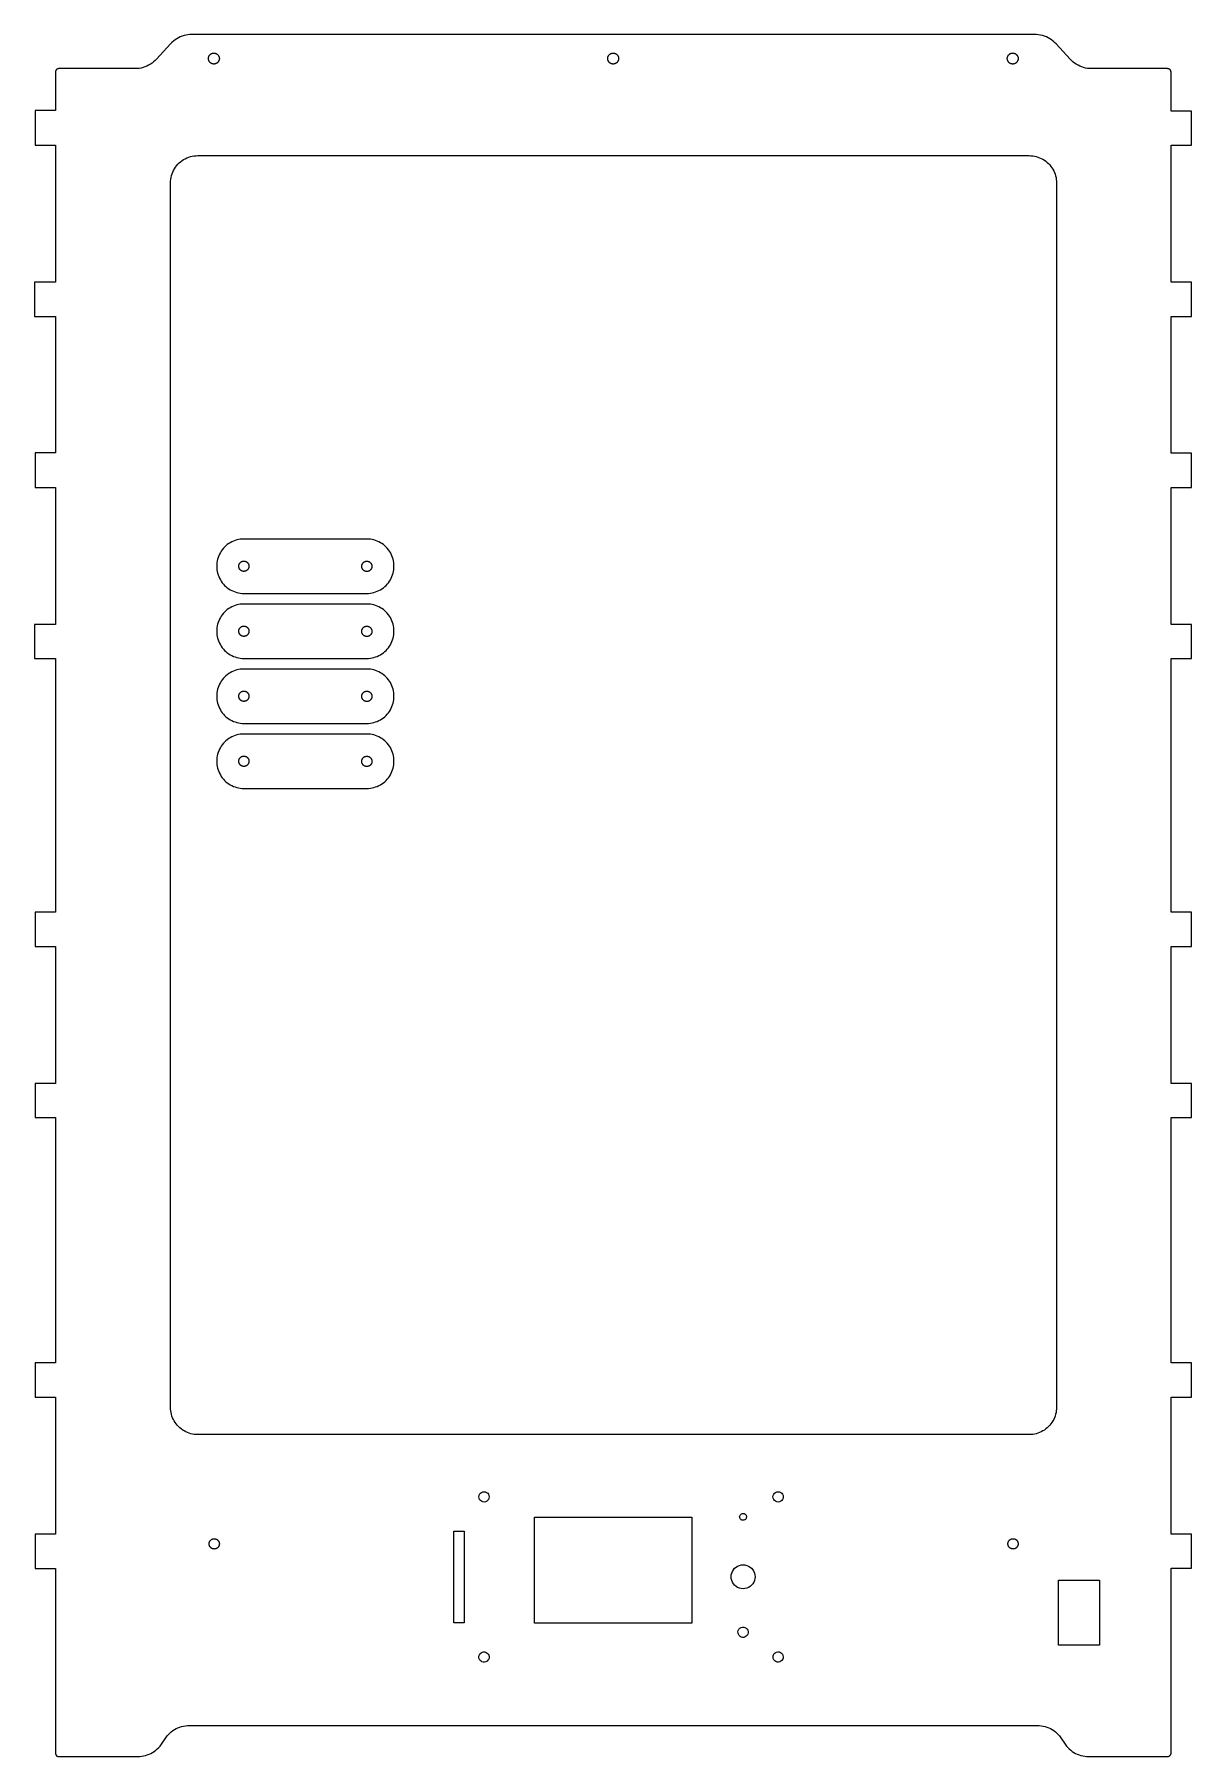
# Model space of a CAD drawing. Header units: metres. Extents: x -339 to 0, y 0 to 503.
import ezdxf

# ---------------------------------------------------------------- set-up
doc = ezdxf.new("R2010")
doc.units = ezdxf.units.M

msp = doc.modelspace()

# ---------------------------------------------------------------- linework, layer by layer
for p, q in [((-293.123, 503.363), (-293.708, 503.303)), ((-292.536, 503.384), (-293.123, 503.363)), ((-46.127, 503.384), (-292.536, 503.384)), ((-45.54, 503.363), (-46.127, 503.384)), ((-44.9551, 503.303), (-45.54, 503.363)), ((-298.807, 500.622), (-302.904, 496.145)), ((-298.396, 501.042), (-298.807, 500.622)), ((-297.956, 501.432), (-298.396, 501.042)), ((-297.49, 501.79), (-297.956, 501.432)), ((-297.001, 502.116), (-297.49, 501.79)), ((-296.491, 502.407), (-297.001, 502.116)), ((-295.962, 502.662), (-296.491, 502.407)), ((-295.416, 502.881), (-295.962, 502.662)), ((-294.857, 503.061), (-295.416, 502.881)), ((-294.286, 503.201), (-294.857, 503.061)), ((-293.708, 503.303), (-294.286, 503.201)), ((-44.377, 503.201), (-44.9551, 503.303)), ((-43.8066, 503.061), (-44.377, 503.201)), ((-43.2471, 502.881), (-43.8066, 503.061)), ((-42.7012, 502.662), (-43.2471, 502.881)), ((-42.1719, 502.407), (-42.7012, 502.662)), ((-41.6621, 502.116), (-42.1719, 502.407)), ((-41.1729, 501.79), (-41.6621, 502.116)), ((-40.707, 501.432), (-41.1729, 501.79)), ((-40.2676, 501.042), (-40.707, 501.432)), ((-39.8564, 500.622), (-40.2676, 501.042)), ((-35.7588, 496.145), (-39.8564, 500.622)), ((-332.002, 493.25), (-332.052, 493.217)), ((-331.95, 493.28), (-332.002, 493.25)), ((-331.896, 493.307), (-331.95, 493.28)), ((-331.841, 493.33), (-331.896, 493.307)), ((-331.784, 493.349), (-331.841, 493.33)), ((-331.726, 493.364), (-331.784, 493.349)), ((-331.667, 493.376), (-331.726, 493.364)), ((-331.607, 493.384), (-331.667, 493.376)), ((-309.175, 493.384), (-331.607, 493.384)), ((-308.588, 493.403), (-309.175, 493.384)), ((-308.003, 493.465), (-308.588, 493.403)), ((-307.425, 493.565), (-308.003, 493.465)), ((-306.854, 493.706), (-307.425, 493.565)), ((-306.295, 493.887), (-306.854, 493.706)), ((-305.749, 494.104), (-306.295, 493.887)), ((-305.22, 494.359), (-305.749, 494.104)), ((-304.71, 494.65), (-305.22, 494.359)), ((-304.221, 494.977), (-304.71, 494.65)), ((-303.755, 495.335), (-304.221, 494.977)), ((-303.315, 495.726), (-303.755, 495.335)), ((-302.904, 496.145), (-303.315, 495.726)), ((-287.731, 496.333), (-287.729, 496.438)), ((-287.729, 496.229), (-287.731, 496.333)), ((-287.729, 496.438), (-287.718, 496.542)), ((-287.718, 496.125), (-287.729, 496.229)), ((-287.718, 496.542), (-287.701, 496.646)), ((-287.701, 496.021), (-287.718, 496.125)), ((-287.701, 496.646), (-287.677, 496.748)), ((-287.677, 495.919), (-287.701, 496.021)), ((-287.677, 496.748), (-287.646, 496.848)), ((-287.646, 495.819), (-287.677, 495.919)), ((-287.646, 496.848), (-287.609, 496.945)), ((-287.609, 495.721), (-287.646, 495.819)), ((-287.609, 496.945), (-287.566, 497.041)), ((-287.566, 495.626), (-287.609, 495.721)), ((-287.566, 497.041), (-287.518, 497.134)), ((-287.518, 495.533), (-287.566, 495.626)), ((-287.518, 497.134), (-287.462, 497.223)), ((-287.462, 495.444), (-287.518, 495.533)), ((-287.462, 497.223), (-287.401, 497.308)), ((-287.401, 495.359), (-287.462, 495.444)), ((-287.401, 497.308), (-287.335, 497.389)), ((-287.335, 495.278), (-287.401, 495.359)), ((-287.335, 497.389), (-287.263, 497.465)), ((-287.263, 495.202), (-287.335, 495.278)), ((-287.263, 497.465), (-287.187, 497.536)), ((-287.187, 495.131), (-287.263, 495.202)), ((-287.187, 497.536), (-287.105, 497.603)), ((-287.105, 495.064), (-287.187, 495.131)), ((-287.105, 497.603), (-287.021, 497.664)), ((-287.021, 495.003), (-287.105, 495.064)), ((-287.021, 497.664), (-286.932, 497.719)), ((-286.932, 494.948), (-287.021, 495.003)), ((-286.932, 497.719), (-286.839, 497.769)), ((-286.839, 494.898), (-286.932, 494.948)), ((-286.839, 497.769), (-286.744, 497.812)), ((-286.744, 494.855), (-286.839, 494.898)), ((-286.744, 497.812), (-286.646, 497.849)), ((-286.646, 494.818), (-286.744, 494.855)), ((-286.646, 497.849), (-286.546, 497.879)), ((-286.546, 494.788), (-286.646, 494.818)), ((-286.546, 497.879), (-286.443, 497.902)), ((-286.443, 494.765), (-286.546, 494.788)), ((-286.443, 497.902), (-286.341, 497.92)), ((-286.341, 494.747), (-286.443, 494.765)), ((-286.341, 497.92), (-286.236, 497.93)), ((-286.236, 494.737), (-286.341, 494.747)), ((-286.236, 497.93), (-286.132, 497.934)), ((-286.132, 494.733), (-286.236, 494.737)), ((-286.132, 497.934), (-286.027, 497.93)), ((-286.027, 494.737), (-286.132, 494.733)), ((-286.027, 497.93), (-285.923, 497.92)), ((-285.923, 494.747), (-286.027, 494.737)), ((-285.923, 497.92), (-285.819, 497.902)), ((-285.819, 494.765), (-285.923, 494.747)), ((-285.819, 497.902), (-285.718, 497.879)), ((-285.718, 494.788), (-285.819, 494.765)), ((-285.718, 497.879), (-285.617, 497.849)), ((-285.617, 494.818), (-285.718, 494.788)), ((-285.617, 497.849), (-285.52, 497.812)), ((-285.52, 494.855), (-285.617, 494.818)), ((-285.52, 497.812), (-285.424, 497.769)), ((-285.424, 494.898), (-285.52, 494.855)), ((-285.424, 497.769), (-285.332, 497.719)), ((-285.332, 494.948), (-285.424, 494.898)), ((-285.332, 497.719), (-285.242, 497.664)), ((-285.242, 495.003), (-285.332, 494.948)), ((-285.242, 497.664), (-285.157, 497.603)), ((-285.157, 495.064), (-285.242, 495.003)), ((-285.157, 497.603), (-285.076, 497.536)), ((-285.076, 495.131), (-285.157, 495.064)), ((-285.076, 497.536), (-285, 497.465)), ((-285, 495.202), (-285.076, 495.131)), ((-285, 497.465), (-284.929, 497.389)), ((-284.929, 495.278), (-285, 495.202)), ((-284.929, 497.389), (-284.862, 497.308)), ((-284.862, 495.359), (-284.929, 495.278)), ((-284.862, 497.308), (-284.801, 497.223)), ((-284.801, 495.444), (-284.862, 495.359)), ((-284.801, 497.223), (-284.746, 497.134)), ((-284.746, 495.533), (-284.801, 495.444)), ((-284.746, 497.134), (-284.696, 497.041)), ((-284.696, 495.626), (-284.746, 495.533)), ((-284.696, 497.041), (-284.653, 496.945)), ((-284.653, 495.721), (-284.696, 495.626)), ((-284.653, 496.945), (-284.616, 496.848)), ((-284.616, 495.819), (-284.653, 495.721)), ((-284.616, 496.848), (-284.586, 496.748)), ((-284.586, 495.919), (-284.616, 495.819)), ((-284.586, 496.748), (-284.562, 496.646)), ((-284.562, 496.021), (-284.586, 495.919)), ((-284.562, 496.646), (-284.545, 496.542)), ((-284.545, 496.125), (-284.562, 496.021)), ((-284.545, 496.542), (-284.535, 496.438)), ((-284.535, 496.229), (-284.545, 496.125)), ((-284.535, 496.438), (-284.531, 496.333)), ((-284.531, 496.333), (-284.535, 496.229)), ((-170.972, 496.333), (-170.968, 496.438)), ((-170.968, 496.229), (-170.972, 496.333)), ((-170.968, 496.438), (-170.958, 496.542)), ((-170.958, 496.125), (-170.968, 496.229)), ((-170.958, 496.542), (-170.94, 496.646)), ((-170.94, 496.021), (-170.958, 496.125)), ((-170.94, 496.646), (-170.917, 496.748)), ((-170.917, 495.919), (-170.94, 496.021)), ((-170.917, 496.748), (-170.887, 496.848)), ((-170.887, 495.819), (-170.917, 495.919)), ((-170.887, 496.848), (-170.85, 496.945)), ((-170.85, 495.721), (-170.887, 495.819)), ((-170.85, 496.945), (-170.807, 497.041)), ((-170.807, 495.626), (-170.85, 495.721)), ((-170.807, 497.041), (-170.757, 497.134)), ((-170.757, 495.533), (-170.807, 495.626)), ((-170.757, 497.134), (-170.702, 497.223)), ((-170.702, 495.444), (-170.757, 495.533)), ((-170.702, 497.223), (-170.641, 497.308)), ((-170.641, 495.359), (-170.702, 495.444)), ((-170.641, 497.308), (-170.574, 497.389)), ((-170.574, 495.278), (-170.641, 495.359)), ((-170.574, 497.389), (-170.503, 497.465)), ((-170.503, 495.202), (-170.574, 495.278)), ((-170.503, 497.465), (-170.427, 497.536)), ((-170.427, 495.131), (-170.503, 495.202)), ((-170.427, 497.536), (-170.346, 497.603)), ((-170.346, 495.064), (-170.427, 495.131)), ((-170.346, 497.603), (-170.261, 497.664)), ((-170.261, 495.003), (-170.346, 495.064)), ((-170.261, 497.664), (-170.172, 497.719)), ((-170.172, 494.948), (-170.261, 495.003)), ((-170.172, 497.719), (-170.079, 497.769)), ((-170.079, 494.898), (-170.172, 494.948)), ((-170.079, 497.769), (-169.983, 497.812)), ((-169.983, 494.855), (-170.079, 494.898)), ((-169.983, 497.812), (-169.886, 497.849)), ((-169.886, 494.818), (-169.983, 494.855)), ((-169.886, 497.849), (-169.785, 497.879)), ((-169.785, 494.788), (-169.886, 494.818)), ((-169.785, 497.879), (-169.684, 497.902)), ((-169.684, 494.765), (-169.785, 494.788)), ((-169.684, 497.902), (-169.58, 497.92)), ((-169.58, 494.747), (-169.684, 494.765)), ((-169.58, 497.92), (-169.477, 497.93)), ((-169.477, 494.737), (-169.58, 494.747)), ((-169.477, 497.93), (-169.371, 497.934)), ((-169.371, 494.733), (-169.477, 494.737)), ((-169.371, 497.934), (-169.267, 497.93)), ((-169.267, 494.737), (-169.371, 494.733)), ((-169.267, 497.93), (-169.163, 497.92)), ((-169.163, 494.747), (-169.267, 494.737)), ((-169.163, 497.92), (-169.06, 497.902)), ((-169.06, 494.765), (-169.163, 494.747)), ((-169.06, 497.902), (-168.957, 497.879)), ((-168.957, 494.788), (-169.06, 494.765)), ((-168.957, 497.879), (-168.857, 497.849)), ((-168.857, 494.818), (-168.957, 494.788)), ((-168.857, 497.849), (-168.759, 497.812)), ((-168.759, 494.855), (-168.857, 494.818)), ((-168.759, 497.812), (-168.664, 497.769)), ((-168.664, 494.898), (-168.759, 494.855)), ((-168.664, 497.769), (-168.571, 497.719)), ((-168.571, 494.948), (-168.664, 494.898)), ((-168.571, 497.719), (-168.482, 497.664)), ((-168.482, 495.003), (-168.571, 494.948)), ((-168.482, 497.664), (-168.397, 497.603)), ((-168.397, 495.064), (-168.482, 495.003)), ((-168.397, 497.603), (-168.316, 497.536)), ((-168.316, 495.131), (-168.397, 495.064)), ((-168.316, 497.536), (-168.24, 497.465)), ((-168.24, 495.202), (-168.316, 495.131)), ((-168.24, 497.465), (-168.169, 497.389)), ((-168.169, 495.278), (-168.24, 495.202)), ((-168.169, 497.389), (-168.103, 497.308)), ((-168.103, 495.359), (-168.169, 495.278)), ((-168.103, 497.308), (-168.041, 497.223)), ((-168.041, 495.444), (-168.103, 495.359)), ((-168.041, 497.223), (-167.986, 497.134)), ((-167.986, 495.533), (-168.041, 495.444)), ((-167.986, 497.134), (-167.937, 497.041)), ((-167.937, 495.626), (-167.986, 495.533)), ((-167.937, 497.041), (-167.894, 496.945)), ((-167.894, 495.721), (-167.937, 495.626)), ((-167.894, 496.945), (-167.856, 496.848)), ((-167.856, 495.819), (-167.894, 495.721)), ((-167.856, 496.848), (-167.826, 496.748)), ((-167.826, 495.919), (-167.856, 495.819)), ((-167.826, 496.748), (-167.803, 496.646)), ((-167.803, 496.021), (-167.826, 495.919)), ((-167.803, 496.646), (-167.785, 496.542)), ((-167.785, 496.125), (-167.803, 496.021)), ((-167.785, 496.542), (-167.775, 496.438)), ((-167.775, 496.229), (-167.785, 496.125)), ((-167.775, 496.438), (-167.771, 496.333)), ((-167.771, 496.333), (-167.775, 496.229)), ((-54.1318, 496.333), (-54.1279, 496.438)), ((-54.1279, 496.229), (-54.1318, 496.333)), ((-54.1279, 496.438), (-54.1182, 496.542)), ((-54.1182, 496.125), (-54.1279, 496.229)), ((-54.1182, 496.542), (-54.1006, 496.646)), ((-54.1006, 496.021), (-54.1182, 496.125)), ((-54.1006, 496.646), (-54.0771, 496.748)), ((-54.0771, 495.919), (-54.1006, 496.021)), ((-54.0771, 496.748), (-54.0469, 496.848)), ((-54.0469, 495.819), (-54.0771, 495.919)), ((-54.0469, 496.848), (-54.0098, 496.945)), ((-54.0098, 495.721), (-54.0469, 495.819)), ((-54.0098, 496.945), (-53.9668, 497.041)), ((-53.9668, 495.626), (-54.0098, 495.721)), ((-53.9668, 497.041), (-53.917, 497.134)), ((-53.917, 495.533), (-53.9668, 495.626)), ((-53.917, 497.134), (-53.8623, 497.223)), ((-53.8623, 495.444), (-53.917, 495.533)), ((-53.8623, 497.223), (-53.8008, 497.308)), ((-53.8008, 495.359), (-53.8623, 495.444)), ((-53.8008, 497.308), (-53.7344, 497.389)), ((-53.7344, 495.278), (-53.8008, 495.359)), ((-53.7344, 497.389), (-53.6631, 497.465)), ((-53.6631, 495.202), (-53.7344, 495.278)), ((-53.6631, 497.465), (-53.5869, 497.536)), ((-53.5869, 495.131), (-53.6631, 495.202)), ((-53.5869, 497.536), (-53.5059, 497.603)), ((-53.5059, 495.064), (-53.5869, 495.131)), ((-53.5059, 497.603), (-53.4209, 497.664)), ((-53.4209, 495.003), (-53.5059, 495.064)), ((-53.4209, 497.664), (-53.332, 497.719)), ((-53.332, 494.948), (-53.4209, 495.003)), ((-53.332, 497.719), (-53.2393, 497.769)), ((-53.2393, 494.898), (-53.332, 494.948)), ((-53.2393, 497.769), (-53.1436, 497.812)), ((-53.1436, 494.855), (-53.2393, 494.898)), ((-53.1436, 497.812), (-53.0459, 497.849)), ((-53.0459, 494.818), (-53.1436, 494.855)), ((-53.0459, 497.849), (-52.9453, 497.879)), ((-52.9453, 494.788), (-53.0459, 494.818)), ((-52.9453, 497.879), (-52.8438, 497.902)), ((-52.8438, 494.765), (-52.9453, 494.788)), ((-52.8438, 497.902), (-52.7402, 497.92)), ((-52.7402, 494.747), (-52.8438, 494.765)), ((-52.7402, 497.92), (-52.6357, 497.93)), ((-52.6357, 494.737), (-52.7402, 494.747)), ((-52.6357, 497.93), (-52.5312, 497.934)), ((-52.5312, 494.733), (-52.6357, 494.737)), ((-52.5312, 497.934), (-52.4268, 497.93)), ((-52.4268, 494.737), (-52.5312, 494.733)), ((-52.4268, 497.93), (-52.3223, 497.92)), ((-52.3223, 494.747), (-52.4268, 494.737)), ((-52.3223, 497.92), (-52.2197, 497.902)), ((-52.2197, 494.765), (-52.3223, 494.747)), ((-52.2197, 497.902), (-52.1172, 497.879)), ((-52.1172, 494.788), (-52.2197, 494.765)), ((-52.1172, 497.879), (-52.0176, 497.849)), ((-52.0176, 494.818), (-52.1172, 494.788)), ((-52.0176, 497.849), (-51.9189, 497.812)), ((-51.9189, 494.855), (-52.0176, 494.818)), ((-51.9189, 497.812), (-51.8242, 497.769)), ((-51.8242, 494.898), (-51.9189, 494.855)), ((-51.8242, 497.769), (-51.7314, 497.719)), ((-51.7314, 494.948), (-51.8242, 494.898)), ((-51.7314, 497.719), (-51.6426, 497.664)), ((-51.6426, 495.003), (-51.7314, 494.948)), ((-51.6426, 497.664), (-51.5576, 497.603)), ((-51.5576, 495.064), (-51.6426, 495.003)), ((-51.5576, 497.603), (-51.4766, 497.536)), ((-51.4766, 495.131), (-51.5576, 495.064)), ((-51.4766, 497.536), (-51.4004, 497.465)), ((-51.4004, 495.202), (-51.4766, 495.131)), ((-51.4004, 497.465), (-51.3291, 497.389)), ((-51.3291, 495.278), (-51.4004, 495.202)), ((-51.3291, 497.389), (-51.2617, 497.308)), ((-51.2617, 495.359), (-51.3291, 495.278)), ((-51.2617, 497.308), (-51.2012, 497.223)), ((-51.2012, 495.444), (-51.2617, 495.359)), ((-51.2012, 497.223), (-51.1455, 497.134)), ((-51.1455, 495.533), (-51.2012, 495.444)), ((-51.1455, 497.134), (-51.0967, 497.041)), ((-51.0967, 495.626), (-51.1455, 495.533)), ((-51.0967, 497.041), (-51.0537, 496.945)), ((-51.0537, 495.721), (-51.0967, 495.626)), ((-51.0537, 496.945), (-51.0166, 496.848)), ((-51.0166, 495.819), (-51.0537, 495.721)), ((-51.0166, 496.848), (-50.9863, 496.748)), ((-50.9863, 495.919), (-51.0166, 495.819)), ((-50.9863, 496.748), (-50.9619, 496.646)), ((-50.9619, 496.021), (-50.9863, 495.919)), ((-50.9619, 496.646), (-50.9453, 496.542)), ((-50.9453, 496.125), (-50.9619, 496.021)), ((-50.9453, 496.542), (-50.9346, 496.438)), ((-50.9346, 496.229), (-50.9453, 496.125)), ((-50.9346, 496.438), (-50.9316, 496.333)), ((-50.9316, 496.333), (-50.9346, 496.229)), ((-35.3477, 495.726), (-35.7588, 496.145)), ((-34.9082, 495.335), (-35.3477, 495.726)), ((-34.4424, 494.977), (-34.9082, 495.335)), ((-33.9541, 494.65), (-34.4424, 494.977)), ((-33.4434, 494.359), (-33.9541, 494.65)), ((-32.9141, 494.104), (-33.4434, 494.359)), ((-32.3682, 493.887), (-32.9141, 494.104)), ((-31.8096, 493.706), (-32.3682, 493.887)), ((-31.2393, 493.565), (-31.8096, 493.706)), ((-30.6602, 493.465), (-31.2393, 493.565)), ((-30.0752, 493.403), (-30.6602, 493.465)), ((-29.4883, 493.384), (-30.0752, 493.403)), ((-7.23145, 493.384), (-29.4883, 493.384)), ((-7.16602, 493.381), (-7.23145, 493.384)), ((-7.10059, 493.375), (-7.16602, 493.381)), ((-7.03613, 493.364), (-7.10059, 493.375)), ((-6.97266, 493.35), (-7.03613, 493.364)), ((-6.91016, 493.33), (-6.97266, 493.35)), ((-6.84863, 493.308), (-6.91016, 493.33)), ((-6.78906, 493.28), (-6.84863, 493.308)), ((-6.73145, 493.249), (-6.78906, 493.28)), ((-6.67578, 493.215), (-6.73145, 493.249)), ((-332.432, 492.563), (-332.436, 492.503)), ((-332.436, 492.503), (-332.436, 492.443)), ((-332.436, 492.443), (-332.432, 492.384)), ((-332.423, 492.622), (-332.432, 492.563)), ((-332.432, 492.384), (-332.432, 481.125)), ((-332.411, 492.682), (-332.423, 492.622)), ((-332.396, 492.739), (-332.411, 492.682)), ((-332.376, 492.796), (-332.396, 492.739)), ((-332.354, 492.852), (-332.376, 492.796)), ((-332.327, 492.905), (-332.354, 492.852)), ((-332.297, 492.957), (-332.327, 492.905)), ((-332.264, 493.007), (-332.297, 492.957)), ((-332.227, 493.054), (-332.264, 493.007)), ((-332.188, 493.099), (-332.227, 493.054)), ((-332.145, 493.142), (-332.188, 493.099)), ((-332.1, 493.181), (-332.145, 493.142)), ((-332.052, 493.217), (-332.1, 493.181)), ((-6.62305, 493.177), (-6.67578, 493.215)), ((-6.57227, 493.136), (-6.62305, 493.177)), ((-6.52441, 493.091), (-6.57227, 493.136)), ((-6.47949, 493.043), (-6.52441, 493.091)), ((-6.43848, 492.992), (-6.47949, 493.043)), ((-6.40039, 492.939), (-6.43848, 492.992)), ((-6.36523, 492.884), (-6.40039, 492.939)), ((-6.33496, 492.826), (-6.36523, 492.884)), ((-6.30762, 492.767), (-6.33496, 492.826)), ((-6.28418, 492.705), (-6.30762, 492.767)), ((-6.26562, 492.643), (-6.28418, 492.705)), ((-6.25098, 492.578), (-6.26562, 492.643)), ((-6.24023, 492.514), (-6.25098, 492.578)), ((-6.2334, 492.449), (-6.24023, 492.514)), ((-6.23145, 492.384), (-6.2334, 492.449)), ((-6.23145, 480.982), (-6.23145, 492.384)), ((-332.432, 481.125), (-338.432, 481.125)), ((-338.432, 481.125), (-338.432, 470.982)), ((-0.23145, 480.982), (-6.23145, 480.982)), ((-0.23145, 470.982), (-0.23145, 480.982)), ((-338.432, 470.982), (-332.432, 470.982)), ((-332.432, 470.982), (-332.432, 430.973)), ((-6.23145, 430.973), (-6.23145, 470.982)), ((-6.23145, 470.982), (-0.23145, 470.982)), ((-298.348, 462.644), (-298.147, 463.152)), ((-298.147, 463.152), (-297.913, 463.646)), ((-297.913, 463.646), (-297.646, 464.121)), ((-297.646, 464.121), (-297.346, 464.578)), ((-297.346, 464.578), (-297.016, 465.014)), ((-297.016, 465.014), (-296.656, 465.425)), ((-296.656, 465.425), (-296.271, 465.812)), ((-296.271, 465.812), (-295.858, 466.171)), ((-295.858, 466.171), (-295.424, 466.501)), ((-295.424, 466.501), (-294.967, 466.8)), ((-294.967, 466.8), (-294.49, 467.067)), ((-294.49, 467.067), (-293.997, 467.303)), ((-293.997, 467.303), (-293.489, 467.503)), ((-293.489, 467.503), (-292.969, 467.668)), ((-292.969, 467.668), (-292.438, 467.798)), ((-292.438, 467.798), (-291.899, 467.891)), ((-291.899, 467.891), (-291.355, 467.946)), ((-291.355, 467.946), (-290.81, 467.965)), ((-290.81, 467.965), (-47.7168, 467.965)), ((-47.7168, 467.965), (-47.1934, 467.947)), ((-47.1934, 467.947), (-46.6729, 467.896)), ((-46.6729, 467.896), (-46.1562, 467.812)), ((-46.1562, 467.812), (-45.6465, 467.692)), ((-45.6465, 467.692), (-45.1455, 467.54)), ((-45.1455, 467.54), (-44.6553, 467.355)), ((-44.6553, 467.355), (-44.1787, 467.14)), ((-44.1787, 467.14), (-43.7168, 466.893)), ((-43.7168, 466.893), (-43.2725, 466.616)), ((-43.2725, 466.616), (-42.8467, 466.312)), ((-42.8467, 466.312), (-42.4424, 465.979)), ((-42.4424, 465.979), (-42.0605, 465.622)), ((-42.0605, 465.622), (-41.7021, 465.239)), ((-41.7021, 465.239), (-41.3701, 464.835)), ((-41.3701, 464.835), (-41.0654, 464.409)), ((-41.0654, 464.409), (-40.7891, 463.965)), ((-40.7891, 463.965), (-40.542, 463.503)), ((-40.542, 463.503), (-40.3262, 463.026)), ((-298.81, 459.965), (-298.791, 460.511)), ((-298.81, 102.165), (-298.81, 459.965)), ((-298.791, 460.511), (-298.735, 461.054)), ((-298.735, 461.054), (-298.643, 461.593)), ((-298.643, 461.593), (-298.514, 462.123)), ((-298.514, 462.123), (-298.348, 462.644)), ((-40.3262, 463.026), (-40.1416, 462.536)), ((-40.1416, 462.536), (-39.9893, 462.035)), ((-39.9893, 462.035), (-39.8711, 461.525)), ((-39.8711, 461.525), (-39.7852, 461.009)), ((-39.7852, 461.009), (-39.7344, 460.488)), ((-39.7344, 460.488), (-39.7168, 459.965)), ((-39.7168, 459.965), (-39.7168, 102.165)), ((-332.432, 430.973), (-338.607, 430.973)), ((-338.607, 430.973), (-338.607, 420.973)), ((-0.23145, 430.973), (-6.23145, 430.973)), ((-0.23145, 420.973), (-0.23145, 430.973)), ((-338.607, 420.973), (-332.432, 420.973)), ((-332.432, 420.973), (-332.432, 381.125)), ((-6.23145, 380.982), (-6.23145, 420.973)), ((-6.23145, 420.973), (-0.23145, 420.973)), ((-332.432, 381.125), (-338.432, 381.125)), ((-338.432, 381.125), (-338.432, 370.982)), ((-0.23145, 380.982), (-6.23145, 380.982)), ((-0.23145, 370.982), (-0.23145, 380.982)), ((-338.432, 370.982), (-332.432, 370.982)), ((-332.432, 370.982), (-332.432, 330.973)), ((-6.23145, 330.973), (-6.23145, 370.982)), ((-6.23145, 370.982), (-0.23145, 370.982)), ((-283.967, 352.379), (-284.241, 351.938)), ((-283.664, 352.801), (-283.967, 352.379)), ((-283.335, 353.203), (-283.664, 352.801)), ((-282.979, 353.582), (-283.335, 353.203)), ((-282.6, 353.938), (-282.979, 353.582)), ((-282.198, 354.268), (-282.6, 353.938)), ((-281.775, 354.57), (-282.198, 354.268)), ((-281.334, 354.845), (-281.775, 354.57)), ((-280.875, 355.09), (-281.334, 354.845)), ((-280.401, 355.305), (-280.875, 355.09)), ((-279.915, 355.487), (-280.401, 355.305)), ((-279.418, 355.639), (-279.915, 355.487)), ((-278.911, 355.757), (-279.418, 355.639)), ((-278.398, 355.842), (-278.911, 355.757)), ((-277.881, 355.893), (-278.398, 355.842)), ((-277.361, 355.909), (-277.881, 355.893)), ((-241.406, 355.909), (-277.361, 355.909)), ((-240.887, 355.893), (-241.406, 355.909)), ((-240.369, 355.841), (-240.887, 355.893)), ((-239.856, 355.757), (-240.369, 355.841)), ((-239.35, 355.639), (-239.856, 355.757)), ((-238.853, 355.487), (-239.35, 355.639)), ((-238.366, 355.305), (-238.853, 355.487)), ((-237.893, 355.09), (-238.366, 355.305)), ((-237.434, 354.845), (-237.893, 355.09)), ((-236.992, 354.57), (-237.434, 354.845)), ((-236.569, 354.268), (-236.992, 354.57)), ((-236.168, 353.938), (-236.569, 354.268)), ((-235.788, 353.582), (-236.168, 353.938)), ((-235.434, 353.203), (-235.788, 353.582)), ((-235.104, 352.801), (-235.434, 353.203)), ((-234.801, 352.378), (-235.104, 352.801)), ((-234.526, 351.937), (-234.801, 352.378)), ((-285.289, 348.484), (-285.306, 347.965)), ((-285.306, 347.965), (-285.289, 347.445)), ((-285.238, 349.002), (-285.289, 348.484)), ((-285.289, 347.445), (-285.238, 346.928)), ((-285.153, 349.515), (-285.238, 349.002)), ((-285.035, 350.021), (-285.153, 349.515)), ((-284.885, 350.519), (-285.035, 350.021)), ((-284.701, 351.005), (-284.885, 350.519)), ((-284.486, 351.479), (-284.701, 351.005)), ((-284.241, 351.938), (-284.486, 351.479)), ((-278.861, 347.965), (-278.858, 348.062)), ((-278.858, 347.867), (-278.861, 347.965)), ((-278.858, 348.062), (-278.849, 348.161)), ((-278.849, 347.77), (-278.858, 347.867)), ((-278.849, 348.161), (-278.833, 348.258)), ((-278.833, 347.672), (-278.849, 347.77)), ((-278.833, 348.258), (-278.811, 348.354)), ((-278.811, 347.576), (-278.833, 347.672)), ((-278.811, 348.354), (-278.782, 348.447)), ((-278.782, 347.482), (-278.811, 347.576)), ((-278.782, 348.447), (-278.747, 348.539)), ((-278.747, 347.391), (-278.782, 347.482)), ((-278.747, 348.539), (-278.707, 348.628)), ((-278.707, 347.302), (-278.747, 347.391)), ((-278.707, 348.628), (-278.66, 348.715)), ((-278.66, 347.215), (-278.707, 347.302)), ((-278.66, 348.715), (-278.608, 348.798)), ((-278.608, 348.798), (-278.552, 348.878)), ((-278.552, 348.878), (-278.489, 348.954)), ((-278.489, 348.954), (-278.422, 349.025)), ((-278.422, 349.025), (-278.351, 349.093)), ((-278.351, 349.093), (-278.274, 349.155)), ((-278.274, 349.155), (-278.195, 349.212)), ((-278.195, 349.212), (-278.111, 349.264)), ((-278.111, 349.264), (-278.025, 349.311)), ((-278.025, 349.311), (-277.936, 349.351)), ((-277.936, 349.351), (-277.844, 349.386)), ((-277.844, 349.386), (-277.75, 349.414)), ((-277.75, 349.414), (-277.654, 349.437)), ((-277.654, 349.437), (-277.558, 349.452)), ((-277.558, 349.452), (-277.46, 349.462)), ((-277.46, 349.462), (-277.361, 349.465)), ((-277.361, 349.465), (-277.264, 349.462)), ((-277.264, 349.462), (-277.166, 349.452)), ((-277.166, 349.452), (-277.069, 349.437)), ((-277.069, 349.437), (-276.974, 349.414)), ((-276.974, 349.414), (-276.879, 349.386)), ((-276.879, 349.386), (-276.787, 349.351)), ((-276.787, 349.351), (-276.698, 349.311)), ((-276.698, 349.311), (-276.611, 349.264)), ((-276.611, 349.264), (-276.528, 349.212)), ((-276.528, 349.212), (-276.448, 349.155)), ((-276.448, 349.155), (-276.372, 349.093)), ((-276.372, 349.093), (-276.301, 349.025)), ((-276.301, 349.025), (-276.233, 348.954)), ((-276.233, 348.954), (-276.172, 348.878)), ((-276.172, 348.878), (-276.114, 348.798)), ((-276.114, 348.798), (-276.062, 348.715)), ((-276.062, 348.715), (-276.017, 348.628)), ((-276.017, 347.302), (-276.062, 347.215)), ((-276.017, 348.628), (-275.976, 348.539)), ((-275.976, 347.391), (-276.017, 347.302)), ((-275.976, 348.539), (-275.941, 348.447)), ((-275.941, 347.482), (-275.976, 347.391)), ((-275.941, 348.447), (-275.913, 348.354)), ((-275.913, 347.576), (-275.941, 347.482)), ((-275.913, 348.354), (-275.891, 348.258)), ((-275.891, 347.672), (-275.913, 347.576)), ((-275.891, 348.258), (-275.874, 348.161)), ((-275.874, 347.77), (-275.891, 347.672)), ((-275.874, 348.161), (-275.864, 348.062)), ((-275.864, 347.867), (-275.874, 347.77)), ((-275.864, 348.062), (-275.861, 347.965)), ((-275.861, 347.965), (-275.864, 347.867)), ((-242.906, 347.929), (-242.902, 348.026)), ((-242.902, 347.83), (-242.906, 347.929)), ((-242.902, 348.026), (-242.894, 348.124)), ((-242.894, 347.732), (-242.902, 347.83)), ((-242.894, 348.124), (-242.877, 348.222)), ((-242.877, 347.636), (-242.894, 347.732)), ((-242.877, 348.222), (-242.854, 348.316)), ((-242.854, 347.54), (-242.877, 347.636)), ((-242.854, 348.316), (-242.826, 348.411)), ((-242.826, 347.446), (-242.854, 347.54)), ((-242.826, 348.411), (-242.792, 348.503)), ((-242.792, 347.354), (-242.826, 347.446)), ((-242.792, 348.503), (-242.751, 348.592)), ((-242.751, 347.266), (-242.792, 347.354)), ((-242.751, 348.592), (-242.705, 348.679)), ((-242.705, 348.679), (-242.653, 348.762)), ((-242.653, 348.762), (-242.596, 348.842)), ((-242.596, 348.842), (-242.534, 348.918)), ((-242.534, 348.918), (-242.467, 348.989)), ((-242.467, 348.989), (-242.396, 349.057)), ((-242.396, 349.057), (-242.319, 349.118)), ((-242.319, 349.118), (-242.239, 349.176)), ((-242.239, 349.176), (-242.156, 349.228)), ((-242.156, 349.228), (-242.069, 349.273)), ((-242.069, 349.273), (-241.98, 349.314)), ((-241.98, 349.314), (-241.888, 349.349)), ((-241.888, 349.349), (-241.794, 349.378)), ((-241.794, 349.378), (-241.698, 349.399)), ((-241.698, 349.399), (-241.602, 349.416)), ((-241.602, 349.416), (-241.504, 349.426)), ((-241.504, 349.426), (-241.406, 349.429)), ((-241.406, 349.429), (-241.308, 349.426)), ((-241.308, 349.426), (-241.21, 349.416)), ((-241.21, 349.416), (-241.113, 349.399)), ((-241.113, 349.399), (-241.018, 349.378)), ((-241.018, 349.378), (-240.924, 349.349)), ((-240.924, 349.349), (-240.832, 349.314)), ((-240.832, 349.314), (-240.742, 349.273)), ((-240.742, 349.273), (-240.656, 349.228)), ((-240.656, 349.228), (-240.572, 349.176)), ((-240.572, 349.176), (-240.493, 349.118)), ((-240.493, 349.118), (-240.417, 349.057)), ((-240.417, 349.057), (-240.346, 348.989)), ((-240.346, 348.989), (-240.278, 348.918)), ((-240.278, 348.918), (-240.216, 348.842)), ((-240.216, 348.842), (-240.159, 348.762)), ((-240.159, 348.762), (-240.107, 348.679)), ((-240.107, 348.679), (-240.061, 348.592)), ((-240.061, 348.592), (-240.021, 348.503)), ((-240.021, 347.354), (-240.061, 347.266)), ((-240.021, 348.503), (-239.985, 348.411)), ((-239.985, 347.446), (-240.021, 347.354)), ((-239.985, 348.411), (-239.957, 348.316)), ((-239.957, 347.54), (-239.985, 347.446)), ((-239.957, 348.316), (-239.935, 348.222)), ((-239.935, 347.636), (-239.957, 347.54)), ((-239.935, 348.222), (-239.919, 348.124)), ((-239.919, 347.732), (-239.935, 347.636)), ((-239.919, 348.124), (-239.909, 348.026)), ((-239.909, 347.83), (-239.919, 347.732)), ((-239.909, 348.026), (-239.906, 347.929)), ((-239.906, 347.929), (-239.909, 347.83)), ((-234.281, 351.479), (-234.526, 351.937)), ((-234.066, 351.005), (-234.281, 351.479)), ((-233.883, 350.519), (-234.066, 351.005)), ((-233.732, 350.021), (-233.883, 350.519)), ((-233.614, 349.515), (-233.732, 350.021)), ((-233.529, 349.002), (-233.614, 349.515)), ((-233.479, 348.484), (-233.529, 349.002)), ((-233.529, 346.928), (-233.479, 347.445)), ((-233.462, 347.965), (-233.479, 348.484)), ((-233.479, 347.445), (-233.462, 347.965)), ((-285.238, 346.928), (-285.153, 346.415)), ((-285.153, 346.415), (-285.035, 345.909)), ((-285.035, 345.909), (-284.885, 345.411)), ((-284.885, 345.411), (-284.701, 344.925)), ((-284.701, 344.925), (-284.486, 344.451)), ((-284.486, 344.451), (-284.241, 343.992)), ((-284.241, 343.992), (-283.967, 343.551)), ((-283.967, 343.551), (-283.664, 343.129)), ((-283.664, 343.129), (-283.335, 342.727)), ((-283.335, 342.727), (-282.979, 342.348)), ((-282.979, 342.348), (-282.6, 341.992)), ((-278.608, 347.132), (-278.66, 347.215)), ((-278.552, 347.052), (-278.608, 347.132)), ((-278.489, 346.976), (-278.552, 347.052)), ((-278.422, 346.904), (-278.489, 346.976)), ((-278.351, 346.837), (-278.422, 346.904)), ((-278.274, 346.774), (-278.351, 346.837)), ((-278.195, 346.718), (-278.274, 346.774)), ((-278.111, 346.666), (-278.195, 346.718)), ((-278.025, 346.619), (-278.111, 346.666)), ((-277.936, 346.579), (-278.025, 346.619)), ((-277.844, 346.545), (-277.936, 346.579)), ((-277.75, 346.516), (-277.844, 346.545)), ((-277.654, 346.494), (-277.75, 346.516)), ((-277.558, 346.478), (-277.654, 346.494)), ((-277.46, 346.468), (-277.558, 346.478)), ((-277.361, 346.465), (-277.46, 346.468)), ((-277.264, 346.468), (-277.361, 346.465)), ((-277.166, 346.478), (-277.264, 346.468)), ((-277.069, 346.494), (-277.166, 346.478)), ((-276.974, 346.516), (-277.069, 346.494)), ((-276.879, 346.545), (-276.974, 346.516)), ((-276.787, 346.579), (-276.879, 346.545)), ((-276.698, 346.619), (-276.787, 346.579)), ((-276.611, 346.666), (-276.698, 346.619)), ((-276.528, 346.718), (-276.611, 346.666)), ((-276.448, 346.774), (-276.528, 346.718)), ((-276.372, 346.837), (-276.448, 346.774)), ((-276.301, 346.904), (-276.372, 346.837)), ((-276.233, 346.976), (-276.301, 346.904)), ((-276.172, 347.052), (-276.233, 346.976)), ((-276.114, 347.132), (-276.172, 347.052)), ((-276.062, 347.215), (-276.114, 347.132)), ((-242.705, 347.179), (-242.751, 347.266)), ((-242.653, 347.096), (-242.705, 347.179)), ((-242.596, 347.016), (-242.653, 347.096)), ((-242.534, 346.939), (-242.596, 347.016)), ((-242.467, 346.868), (-242.534, 346.939)), ((-242.396, 346.801), (-242.467, 346.868)), ((-242.319, 346.738), (-242.396, 346.801)), ((-242.239, 346.682), (-242.319, 346.738)), ((-242.156, 346.63), (-242.239, 346.682)), ((-242.069, 346.583), (-242.156, 346.63)), ((-241.98, 346.543), (-242.069, 346.583)), ((-241.888, 346.508), (-241.98, 346.543)), ((-241.794, 346.479), (-241.888, 346.508)), ((-241.698, 346.457), (-241.794, 346.479)), ((-241.602, 346.441), (-241.698, 346.457)), ((-241.504, 346.432), (-241.602, 346.441)), ((-241.406, 346.429), (-241.504, 346.432)), ((-241.308, 346.432), (-241.406, 346.429)), ((-241.21, 346.441), (-241.308, 346.432)), ((-241.113, 346.457), (-241.21, 346.441)), ((-241.018, 346.479), (-241.113, 346.457)), ((-240.924, 346.508), (-241.018, 346.479)), ((-240.832, 346.543), (-240.924, 346.508)), ((-240.742, 346.583), (-240.832, 346.543)), ((-240.656, 346.63), (-240.742, 346.583)), ((-240.572, 346.682), (-240.656, 346.63)), ((-240.493, 346.738), (-240.572, 346.682)), ((-240.417, 346.801), (-240.493, 346.738)), ((-240.346, 346.868), (-240.417, 346.801)), ((-240.278, 346.939), (-240.346, 346.868)), ((-240.216, 347.016), (-240.278, 346.939)), ((-240.159, 347.096), (-240.216, 347.016)), ((-240.107, 347.179), (-240.159, 347.096)), ((-240.061, 347.266), (-240.107, 347.179)), ((-236.168, 341.992), (-235.788, 342.348)), ((-235.788, 342.348), (-235.434, 342.727)), ((-235.434, 342.727), (-235.104, 343.129)), ((-235.104, 343.129), (-234.801, 343.551)), ((-234.801, 343.551), (-234.526, 343.992)), ((-234.526, 343.992), (-234.281, 344.451)), ((-234.281, 344.451), (-234.066, 344.925)), ((-234.066, 344.925), (-233.883, 345.411)), ((-233.883, 345.411), (-233.732, 345.908)), ((-233.732, 345.908), (-233.614, 346.415)), ((-233.614, 346.415), (-233.529, 346.928)), ((-282.6, 341.992), (-282.198, 341.662)), ((-282.198, 341.662), (-281.775, 341.359)), ((-281.775, 341.359), (-281.334, 341.085)), ((-281.334, 341.085), (-280.875, 340.84)), ((-280.875, 340.84), (-280.401, 340.625)), ((-280.401, 340.625), (-279.915, 340.442)), ((-279.915, 340.442), (-279.418, 340.291)), ((-279.418, 340.291), (-278.911, 340.173)), ((-278.911, 340.173), (-278.398, 340.088)), ((-278.398, 340.088), (-277.881, 340.037)), ((-277.881, 340.037), (-277.361, 340.021)), ((-277.361, 340.021), (-241.406, 340.021)), ((-241.406, 340.021), (-240.887, 340.037)), ((-240.887, 340.037), (-240.369, 340.088)), ((-240.369, 340.088), (-239.856, 340.173)), ((-239.856, 340.173), (-239.35, 340.291)), ((-239.35, 340.291), (-238.853, 340.442)), ((-238.853, 340.442), (-238.366, 340.625)), ((-238.366, 340.625), (-237.893, 340.84)), ((-237.893, 340.84), (-237.434, 341.085)), ((-237.434, 341.085), (-236.992, 341.359)), ((-236.992, 341.359), (-236.569, 341.662)), ((-236.569, 341.662), (-236.168, 341.992)), ((-284.486, 332.479), (-284.701, 332.005)), ((-284.241, 332.938), (-284.486, 332.479)), ((-283.967, 333.379), (-284.241, 332.938)), ((-283.664, 333.801), (-283.967, 333.379)), ((-283.335, 334.203), (-283.664, 333.801)), ((-282.979, 334.582), (-283.335, 334.203)), ((-282.6, 334.938), (-282.979, 334.582)), ((-282.198, 335.268), (-282.6, 334.938)), ((-281.775, 335.57), (-282.198, 335.268)), ((-281.334, 335.845), (-281.775, 335.57)), ((-280.875, 336.09), (-281.334, 335.845)), ((-280.401, 336.305), (-280.875, 336.09)), ((-279.915, 336.487), (-280.401, 336.305)), ((-279.418, 336.639), (-279.915, 336.487)), ((-278.911, 336.757), (-279.418, 336.639)), ((-278.398, 336.842), (-278.911, 336.757)), ((-277.881, 336.893), (-278.398, 336.842)), ((-277.361, 336.909), (-277.881, 336.893)), ((-241.406, 336.909), (-277.361, 336.909)), ((-240.887, 336.893), (-241.406, 336.909)), ((-240.369, 336.841), (-240.887, 336.893)), ((-239.856, 336.757), (-240.369, 336.841)), ((-239.35, 336.639), (-239.856, 336.757)), ((-238.853, 336.487), (-239.35, 336.639)), ((-238.366, 336.305), (-238.853, 336.487)), ((-237.893, 336.09), (-238.366, 336.305)), ((-237.434, 335.845), (-237.893, 336.09)), ((-236.992, 335.57), (-237.434, 335.845)), ((-236.569, 335.268), (-236.992, 335.57)), ((-236.168, 334.938), (-236.569, 335.268)), ((-235.788, 334.582), (-236.168, 334.938)), ((-235.434, 334.203), (-235.788, 334.582)), ((-235.104, 333.801), (-235.434, 334.203)), ((-234.801, 333.378), (-235.104, 333.801)), ((-234.526, 332.937), (-234.801, 333.378)), ((-234.281, 332.479), (-234.526, 332.937)), ((-234.066, 332.005), (-234.281, 332.479)), ((-332.432, 330.973), (-338.607, 330.973)), ((-338.607, 330.973), (-338.607, 320.973)), ((-285.289, 329.484), (-285.306, 328.965)), ((-285.306, 328.965), (-285.289, 328.445)), ((-285.238, 330.002), (-285.289, 329.484)), ((-285.289, 328.445), (-285.238, 327.928)), ((-285.153, 330.515), (-285.238, 330.002)), ((-285.238, 327.928), (-285.153, 327.415)), ((-285.035, 331.021), (-285.153, 330.515)), ((-285.153, 327.415), (-285.035, 326.909)), ((-284.885, 331.519), (-285.035, 331.021)), ((-284.701, 332.005), (-284.885, 331.519)), ((-278.861, 328.965), (-278.858, 329.062)), ((-278.858, 328.867), (-278.861, 328.965)), ((-278.858, 329.062), (-278.849, 329.161)), ((-278.849, 328.77), (-278.858, 328.867)), ((-278.849, 329.161), (-278.833, 329.258)), ((-278.833, 328.672), (-278.849, 328.77)), ((-278.833, 329.258), (-278.811, 329.354)), ((-278.811, 328.576), (-278.833, 328.672)), ((-278.811, 329.354), (-278.782, 329.447)), ((-278.782, 328.482), (-278.811, 328.576)), ((-278.782, 329.447), (-278.747, 329.539)), ((-278.747, 328.391), (-278.782, 328.482)), ((-278.747, 329.539), (-278.707, 329.628)), ((-278.707, 328.302), (-278.747, 328.391)), ((-278.707, 329.628), (-278.66, 329.715)), ((-278.66, 328.215), (-278.707, 328.302)), ((-278.66, 329.715), (-278.608, 329.798)), ((-278.608, 328.132), (-278.66, 328.215)), ((-278.608, 329.798), (-278.552, 329.878)), ((-278.552, 328.052), (-278.608, 328.132)), ((-278.552, 329.878), (-278.489, 329.954)), ((-278.489, 327.976), (-278.552, 328.052)), ((-278.489, 329.954), (-278.422, 330.025)), ((-278.422, 327.904), (-278.489, 327.976)), ((-278.422, 330.025), (-278.351, 330.093)), ((-278.351, 327.837), (-278.422, 327.904)), ((-278.351, 330.093), (-278.274, 330.155)), ((-278.274, 327.774), (-278.351, 327.837)), ((-278.274, 330.155), (-278.195, 330.212)), ((-278.195, 327.718), (-278.274, 327.774)), ((-278.195, 330.212), (-278.111, 330.264)), ((-278.111, 327.666), (-278.195, 327.718)), ((-278.111, 330.264), (-278.025, 330.311)), ((-278.025, 327.619), (-278.111, 327.666)), ((-278.025, 330.311), (-277.936, 330.351)), ((-277.936, 327.579), (-278.025, 327.619)), ((-277.936, 330.351), (-277.844, 330.386)), ((-277.844, 327.545), (-277.936, 327.579)), ((-277.844, 330.386), (-277.75, 330.414)), ((-277.75, 327.516), (-277.844, 327.545)), ((-277.75, 330.414), (-277.654, 330.437)), ((-277.654, 327.494), (-277.75, 327.516)), ((-277.654, 330.437), (-277.558, 330.452)), ((-277.558, 327.478), (-277.654, 327.494)), ((-277.558, 330.452), (-277.46, 330.462)), ((-277.46, 327.468), (-277.558, 327.478)), ((-277.46, 330.462), (-277.361, 330.465)), ((-277.361, 327.465), (-277.46, 327.468)), ((-277.361, 330.465), (-277.264, 330.462)), ((-277.264, 327.468), (-277.361, 327.465)), ((-277.264, 330.462), (-277.166, 330.452)), ((-277.166, 327.478), (-277.264, 327.468)), ((-277.166, 330.452), (-277.069, 330.437)), ((-277.069, 327.494), (-277.166, 327.478)), ((-277.069, 330.437), (-276.974, 330.414)), ((-276.974, 327.516), (-277.069, 327.494)), ((-276.974, 330.414), (-276.879, 330.386)), ((-276.879, 327.545), (-276.974, 327.516)), ((-276.879, 330.386), (-276.787, 330.351)), ((-276.787, 327.579), (-276.879, 327.545)), ((-276.787, 330.351), (-276.698, 330.311)), ((-276.698, 327.619), (-276.787, 327.579)), ((-276.698, 330.311), (-276.611, 330.264)), ((-276.611, 327.666), (-276.698, 327.619)), ((-276.611, 330.264), (-276.528, 330.212)), ((-276.528, 327.718), (-276.611, 327.666)), ((-276.528, 330.212), (-276.448, 330.155)), ((-276.448, 327.774), (-276.528, 327.718)), ((-276.448, 330.155), (-276.372, 330.093)), ((-276.372, 327.837), (-276.448, 327.774)), ((-276.372, 330.093), (-276.301, 330.025)), ((-276.301, 327.904), (-276.372, 327.837)), ((-276.301, 330.025), (-276.233, 329.954)), ((-276.233, 327.976), (-276.301, 327.904)), ((-276.233, 329.954), (-276.172, 329.878)), ((-276.172, 328.052), (-276.233, 327.976)), ((-276.172, 329.878), (-276.114, 329.798)), ((-276.114, 328.132), (-276.172, 328.052)), ((-276.114, 329.798), (-276.062, 329.715)), ((-276.062, 328.215), (-276.114, 328.132)), ((-276.062, 329.715), (-276.017, 329.628)), ((-276.017, 328.302), (-276.062, 328.215)), ((-276.017, 329.628), (-275.976, 329.539)), ((-275.976, 328.391), (-276.017, 328.302)), ((-275.976, 329.539), (-275.941, 329.447)), ((-275.941, 328.482), (-275.976, 328.391)), ((-275.941, 329.447), (-275.913, 329.354)), ((-275.913, 328.576), (-275.941, 328.482)), ((-275.913, 329.354), (-275.891, 329.258)), ((-275.891, 328.672), (-275.913, 328.576)), ((-275.891, 329.258), (-275.874, 329.161)), ((-275.874, 328.77), (-275.891, 328.672)), ((-275.874, 329.161), (-275.864, 329.062)), ((-275.864, 328.867), (-275.874, 328.77)), ((-275.864, 329.062), (-275.861, 328.965)), ((-275.861, 328.965), (-275.864, 328.867)), ((-242.906, 328.929), (-242.902, 329.026)), ((-242.902, 328.83), (-242.906, 328.929)), ((-242.902, 329.026), (-242.894, 329.124)), ((-242.894, 328.732), (-242.902, 328.83)), ((-242.894, 329.124), (-242.877, 329.222)), ((-242.877, 328.636), (-242.894, 328.732)), ((-242.877, 329.222), (-242.854, 329.316)), ((-242.854, 328.54), (-242.877, 328.636)), ((-242.854, 329.316), (-242.826, 329.411)), ((-242.826, 328.446), (-242.854, 328.54)), ((-242.826, 329.411), (-242.792, 329.503)), ((-242.792, 328.354), (-242.826, 328.446)), ((-242.792, 329.503), (-242.751, 329.592)), ((-242.751, 328.266), (-242.792, 328.354)), ((-242.751, 329.592), (-242.705, 329.679)), ((-242.705, 328.179), (-242.751, 328.266)), ((-242.705, 329.679), (-242.653, 329.762)), ((-242.653, 328.096), (-242.705, 328.179)), ((-242.653, 329.762), (-242.596, 329.842)), ((-242.596, 328.016), (-242.653, 328.096)), ((-242.596, 329.842), (-242.534, 329.918)), ((-242.534, 327.939), (-242.596, 328.016)), ((-242.534, 329.918), (-242.467, 329.989)), ((-242.467, 327.868), (-242.534, 327.939)), ((-242.467, 329.989), (-242.396, 330.057)), ((-242.396, 327.801), (-242.467, 327.868)), ((-242.396, 330.057), (-242.319, 330.118)), ((-242.319, 327.738), (-242.396, 327.801)), ((-242.319, 330.118), (-242.239, 330.176)), ((-242.239, 327.682), (-242.319, 327.738)), ((-242.239, 330.176), (-242.156, 330.228)), ((-242.156, 327.63), (-242.239, 327.682)), ((-242.156, 330.228), (-242.069, 330.273)), ((-242.069, 327.583), (-242.156, 327.63)), ((-242.069, 330.273), (-241.98, 330.314)), ((-241.98, 327.543), (-242.069, 327.583)), ((-241.98, 330.314), (-241.888, 330.349)), ((-241.888, 327.508), (-241.98, 327.543)), ((-241.888, 330.349), (-241.794, 330.378)), ((-241.794, 327.479), (-241.888, 327.508)), ((-241.794, 330.378), (-241.698, 330.399)), ((-241.698, 327.457), (-241.794, 327.479)), ((-241.698, 330.399), (-241.602, 330.416)), ((-241.602, 327.441), (-241.698, 327.457)), ((-241.602, 330.416), (-241.504, 330.426)), ((-241.504, 327.432), (-241.602, 327.441)), ((-241.504, 330.426), (-241.406, 330.429)), ((-241.406, 327.429), (-241.504, 327.432)), ((-241.406, 330.429), (-241.308, 330.426)), ((-241.308, 327.432), (-241.406, 327.429)), ((-241.308, 330.426), (-241.21, 330.416)), ((-241.21, 327.441), (-241.308, 327.432)), ((-241.21, 330.416), (-241.113, 330.399)), ((-241.113, 327.457), (-241.21, 327.441)), ((-241.113, 330.399), (-241.018, 330.378)), ((-241.018, 327.479), (-241.113, 327.457)), ((-241.018, 330.378), (-240.924, 330.349)), ((-240.924, 327.508), (-241.018, 327.479)), ((-240.924, 330.349), (-240.832, 330.314)), ((-240.832, 327.543), (-240.924, 327.508)), ((-240.832, 330.314), (-240.742, 330.273)), ((-240.742, 327.583), (-240.832, 327.543)), ((-240.742, 330.273), (-240.656, 330.228)), ((-240.656, 327.63), (-240.742, 327.583)), ((-240.656, 330.228), (-240.572, 330.176)), ((-240.572, 327.682), (-240.656, 327.63)), ((-240.572, 330.176), (-240.493, 330.118)), ((-240.493, 327.738), (-240.572, 327.682)), ((-240.493, 330.118), (-240.417, 330.057)), ((-240.417, 327.801), (-240.493, 327.738)), ((-240.417, 330.057), (-240.346, 329.989)), ((-240.346, 327.868), (-240.417, 327.801)), ((-240.346, 329.989), (-240.278, 329.918)), ((-240.278, 327.939), (-240.346, 327.868)), ((-240.278, 329.918), (-240.216, 329.842)), ((-240.216, 328.016), (-240.278, 327.939)), ((-240.216, 329.842), (-240.159, 329.762)), ((-240.159, 328.096), (-240.216, 328.016)), ((-240.159, 329.762), (-240.107, 329.679)), ((-240.107, 328.179), (-240.159, 328.096)), ((-240.107, 329.679), (-240.061, 329.592)), ((-240.061, 328.266), (-240.107, 328.179)), ((-240.061, 329.592), (-240.021, 329.503)), ((-240.021, 328.354), (-240.061, 328.266)), ((-240.021, 329.503), (-239.985, 329.411)), ((-239.985, 328.446), (-240.021, 328.354)), ((-239.985, 329.411), (-239.957, 329.316)), ((-239.957, 328.54), (-239.985, 328.446)), ((-239.957, 329.316), (-239.935, 329.222)), ((-239.935, 328.636), (-239.957, 328.54)), ((-239.935, 329.222), (-239.919, 329.124)), ((-239.919, 328.732), (-239.935, 328.636)), ((-239.919, 329.124), (-239.909, 329.026)), ((-239.909, 328.83), (-239.919, 328.732)), ((-239.909, 329.026), (-239.906, 328.929)), ((-239.906, 328.929), (-239.909, 328.83)), ((-233.883, 331.519), (-234.066, 332.005)), ((-233.732, 331.021), (-233.883, 331.519)), ((-233.614, 330.515), (-233.732, 331.021)), ((-233.732, 326.908), (-233.614, 327.415)), ((-233.529, 330.002), (-233.614, 330.515)), ((-233.614, 327.415), (-233.529, 327.928)), ((-233.479, 329.484), (-233.529, 330.002)), ((-233.529, 327.928), (-233.479, 328.445)), ((-233.462, 328.965), (-233.479, 329.484)), ((-233.479, 328.445), (-233.462, 328.965)), ((-0.23145, 330.973), (-6.23145, 330.973)), ((-0.23145, 320.973), (-0.23145, 330.973)), ((-285.035, 326.909), (-284.885, 326.411)), ((-284.885, 326.411), (-284.701, 325.925)), ((-284.701, 325.925), (-284.486, 325.451)), ((-284.486, 325.451), (-284.241, 324.992)), ((-284.241, 324.992), (-283.967, 324.551)), ((-283.967, 324.551), (-283.664, 324.129)), ((-283.664, 324.129), (-283.335, 323.727)), ((-283.335, 323.727), (-282.979, 323.348)), ((-282.979, 323.348), (-282.6, 322.992)), ((-282.6, 322.992), (-282.198, 322.662)), ((-282.198, 322.662), (-281.775, 322.359)), ((-281.775, 322.359), (-281.334, 322.085)), ((-237.434, 322.085), (-236.992, 322.359)), ((-236.992, 322.359), (-236.569, 322.662)), ((-236.569, 322.662), (-236.168, 322.992)), ((-236.168, 322.992), (-235.788, 323.348)), ((-235.788, 323.348), (-235.434, 323.727)), ((-235.434, 323.727), (-235.104, 324.129)), ((-235.104, 324.129), (-234.801, 324.551)), ((-234.801, 324.551), (-234.526, 324.992)), ((-234.526, 324.992), (-234.281, 325.451)), ((-234.281, 325.451), (-234.066, 325.925)), ((-234.066, 325.925), (-233.883, 326.411)), ((-233.883, 326.411), (-233.732, 326.908)), ((-338.607, 320.973), (-332.432, 320.973)), ((-332.432, 320.973), (-332.432, 246.81)), ((-281.334, 322.085), (-280.875, 321.84)), ((-280.875, 317.09), (-281.334, 316.845)), ((-280.875, 321.84), (-280.401, 321.625)), ((-280.401, 317.305), (-280.875, 317.09)), ((-280.401, 321.625), (-279.915, 321.442)), ((-279.915, 317.487), (-280.401, 317.305)), ((-279.915, 321.442), (-279.418, 321.291)), ((-279.418, 317.639), (-279.915, 317.487)), ((-279.418, 321.291), (-278.911, 321.173)), ((-278.911, 317.757), (-279.418, 317.639)), ((-278.911, 321.173), (-278.398, 321.088)), ((-278.398, 317.842), (-278.911, 317.757)), ((-278.398, 321.088), (-277.881, 321.037)), ((-277.881, 317.893), (-278.398, 317.842)), ((-277.881, 321.037), (-277.361, 321.021)), ((-277.361, 317.909), (-277.881, 317.893)), ((-277.361, 321.021), (-241.406, 321.021)), ((-241.406, 317.909), (-277.361, 317.909)), ((-241.406, 321.021), (-240.887, 321.037)), ((-240.887, 317.893), (-241.406, 317.909)), ((-240.887, 321.037), (-240.369, 321.088)), ((-240.369, 317.841), (-240.887, 317.893)), ((-240.369, 321.088), (-239.856, 321.173)), ((-239.856, 317.757), (-240.369, 317.841)), ((-239.856, 321.173), (-239.35, 321.291)), ((-239.35, 317.639), (-239.856, 317.757)), ((-239.35, 321.291), (-238.853, 321.442)), ((-238.853, 317.487), (-239.35, 317.639)), ((-238.853, 321.442), (-238.366, 321.625)), ((-238.366, 317.305), (-238.853, 317.487)), ((-238.366, 321.625), (-237.893, 321.84)), ((-237.893, 317.09), (-238.366, 317.305)), ((-237.893, 321.84), (-237.434, 322.085)), ((-237.434, 316.845), (-237.893, 317.09)), ((-6.23145, 246.81), (-6.23145, 320.973)), ((-6.23145, 320.973), (-0.23145, 320.973)), ((-284.885, 312.519), (-285.035, 312.021)), ((-284.701, 313.005), (-284.885, 312.519)), ((-284.486, 313.479), (-284.701, 313.005)), ((-284.241, 313.938), (-284.486, 313.479)), ((-283.967, 314.379), (-284.241, 313.938)), ((-283.664, 314.801), (-283.967, 314.379)), ((-283.335, 315.203), (-283.664, 314.801)), ((-282.979, 315.582), (-283.335, 315.203)), ((-282.6, 315.938), (-282.979, 315.582)), ((-282.198, 316.268), (-282.6, 315.938)), ((-281.775, 316.57), (-282.198, 316.268)), ((-281.334, 316.845), (-281.775, 316.57)), ((-236.992, 316.57), (-237.434, 316.845)), ((-236.569, 316.268), (-236.992, 316.57)), ((-236.168, 315.938), (-236.569, 316.268)), ((-235.788, 315.582), (-236.168, 315.938)), ((-235.434, 315.203), (-235.788, 315.582)), ((-235.104, 314.801), (-235.434, 315.203)), ((-234.801, 314.378), (-235.104, 314.801)), ((-234.526, 313.937), (-234.801, 314.378)), ((-234.281, 313.479), (-234.526, 313.937)), ((-234.066, 313.005), (-234.281, 313.479)), ((-233.883, 312.519), (-234.066, 313.005)), ((-233.732, 312.021), (-233.883, 312.519)), ((-285.289, 310.484), (-285.306, 309.965)), ((-285.306, 309.965), (-285.289, 309.445)), ((-285.238, 311.002), (-285.289, 310.484)), ((-285.289, 309.445), (-285.238, 308.928)), ((-285.153, 311.515), (-285.238, 311.002)), ((-285.238, 308.928), (-285.153, 308.415)), ((-285.035, 312.021), (-285.153, 311.515)), ((-285.153, 308.415), (-285.035, 307.909)), ((-285.035, 307.909), (-284.885, 307.411)), ((-284.885, 307.411), (-284.701, 306.925)), ((-278.861, 309.965), (-278.858, 310.062)), ((-278.858, 309.867), (-278.861, 309.965)), ((-278.858, 310.062), (-278.849, 310.161)), ((-278.849, 309.77), (-278.858, 309.867)), ((-278.849, 310.161), (-278.833, 310.258)), ((-278.833, 309.672), (-278.849, 309.77)), ((-278.833, 310.258), (-278.811, 310.354)), ((-278.811, 309.576), (-278.833, 309.672)), ((-278.811, 310.354), (-278.782, 310.447)), ((-278.782, 309.482), (-278.811, 309.576)), ((-278.782, 310.447), (-278.747, 310.539)), ((-278.747, 309.391), (-278.782, 309.482)), ((-278.747, 310.539), (-278.707, 310.628)), ((-278.707, 309.302), (-278.747, 309.391)), ((-278.707, 310.628), (-278.66, 310.715)), ((-278.66, 309.215), (-278.707, 309.302)), ((-278.66, 310.715), (-278.608, 310.798)), ((-278.608, 309.132), (-278.66, 309.215)), ((-278.608, 310.798), (-278.552, 310.878)), ((-278.552, 309.052), (-278.608, 309.132)), ((-278.552, 310.878), (-278.489, 310.954)), ((-278.489, 308.976), (-278.552, 309.052)), ((-278.489, 310.954), (-278.422, 311.025)), ((-278.422, 308.904), (-278.489, 308.976)), ((-278.422, 311.025), (-278.351, 311.093)), ((-278.351, 308.837), (-278.422, 308.904)), ((-278.351, 311.093), (-278.274, 311.155)), ((-278.274, 308.774), (-278.351, 308.837)), ((-278.274, 311.155), (-278.195, 311.212)), ((-278.195, 308.718), (-278.274, 308.774)), ((-278.195, 311.212), (-278.111, 311.264)), ((-278.111, 308.666), (-278.195, 308.718)), ((-278.111, 311.264), (-278.025, 311.311)), ((-278.025, 308.619), (-278.111, 308.666)), ((-278.025, 311.311), (-277.936, 311.351)), ((-277.936, 308.579), (-278.025, 308.619)), ((-277.936, 311.351), (-277.844, 311.386)), ((-277.844, 308.545), (-277.936, 308.579)), ((-277.844, 311.386), (-277.75, 311.414)), ((-277.75, 308.516), (-277.844, 308.545)), ((-277.75, 311.414), (-277.654, 311.437)), ((-277.654, 308.494), (-277.75, 308.516)), ((-277.654, 311.437), (-277.558, 311.452)), ((-277.558, 308.478), (-277.654, 308.494)), ((-277.558, 311.452), (-277.46, 311.462)), ((-277.46, 308.468), (-277.558, 308.478)), ((-277.46, 311.462), (-277.361, 311.465)), ((-277.361, 308.465), (-277.46, 308.468)), ((-277.361, 311.465), (-277.264, 311.462)), ((-277.264, 308.468), (-277.361, 308.465)), ((-277.264, 311.462), (-277.166, 311.452)), ((-277.166, 308.478), (-277.264, 308.468)), ((-277.166, 311.452), (-277.069, 311.437)), ((-277.069, 308.494), (-277.166, 308.478)), ((-277.069, 311.437), (-276.974, 311.414)), ((-276.974, 308.516), (-277.069, 308.494)), ((-276.974, 311.414), (-276.879, 311.386)), ((-276.879, 308.545), (-276.974, 308.516)), ((-276.879, 311.386), (-276.787, 311.351)), ((-276.787, 308.579), (-276.879, 308.545)), ((-276.787, 311.351), (-276.698, 311.311)), ((-276.698, 308.619), (-276.787, 308.579)), ((-276.698, 311.311), (-276.611, 311.264)), ((-276.611, 308.666), (-276.698, 308.619)), ((-276.611, 311.264), (-276.528, 311.212)), ((-276.528, 308.718), (-276.611, 308.666)), ((-276.528, 311.212), (-276.448, 311.155)), ((-276.448, 308.774), (-276.528, 308.718)), ((-276.448, 311.155), (-276.372, 311.093)), ((-276.372, 308.837), (-276.448, 308.774)), ((-276.372, 311.093), (-276.301, 311.025)), ((-276.301, 308.904), (-276.372, 308.837)), ((-276.301, 311.025), (-276.233, 310.954)), ((-276.233, 308.976), (-276.301, 308.904)), ((-276.233, 310.954), (-276.172, 310.878)), ((-276.172, 309.052), (-276.233, 308.976)), ((-276.172, 310.878), (-276.114, 310.798)), ((-276.114, 309.132), (-276.172, 309.052)), ((-276.114, 310.798), (-276.062, 310.715)), ((-276.062, 309.215), (-276.114, 309.132)), ((-276.062, 310.715), (-276.017, 310.628)), ((-276.017, 309.302), (-276.062, 309.215)), ((-276.017, 310.628), (-275.976, 310.539)), ((-275.976, 309.391), (-276.017, 309.302)), ((-275.976, 310.539), (-275.941, 310.447)), ((-275.941, 309.482), (-275.976, 309.391)), ((-275.941, 310.447), (-275.913, 310.354)), ((-275.913, 309.576), (-275.941, 309.482)), ((-275.913, 310.354), (-275.891, 310.258)), ((-275.891, 309.672), (-275.913, 309.576)), ((-275.891, 310.258), (-275.874, 310.161)), ((-275.874, 309.77), (-275.891, 309.672)), ((-275.874, 310.161), (-275.864, 310.062)), ((-275.864, 309.867), (-275.874, 309.77)), ((-275.864, 310.062), (-275.861, 309.965)), ((-275.861, 309.965), (-275.864, 309.867)), ((-242.906, 309.929), (-242.902, 310.026)), ((-242.902, 309.83), (-242.906, 309.929)), ((-242.902, 310.026), (-242.894, 310.124)), ((-242.894, 309.732), (-242.902, 309.83)), ((-242.894, 310.124), (-242.877, 310.222)), ((-242.877, 309.636), (-242.894, 309.732)), ((-242.877, 310.222), (-242.854, 310.316)), ((-242.854, 309.54), (-242.877, 309.636)), ((-242.854, 310.316), (-242.826, 310.411)), ((-242.826, 309.446), (-242.854, 309.54)), ((-242.826, 310.411), (-242.792, 310.503)), ((-242.792, 309.354), (-242.826, 309.446)), ((-242.792, 310.503), (-242.751, 310.592)), ((-242.751, 309.266), (-242.792, 309.354)), ((-242.751, 310.592), (-242.705, 310.679)), ((-242.705, 309.179), (-242.751, 309.266)), ((-242.705, 310.679), (-242.653, 310.762)), ((-242.653, 309.096), (-242.705, 309.179)), ((-242.653, 310.762), (-242.596, 310.842)), ((-242.596, 309.016), (-242.653, 309.096)), ((-242.596, 310.842), (-242.534, 310.918)), ((-242.534, 308.939), (-242.596, 309.016)), ((-242.534, 310.918), (-242.467, 310.989)), ((-242.467, 308.868), (-242.534, 308.939)), ((-242.467, 310.989), (-242.396, 311.057)), ((-242.396, 308.801), (-242.467, 308.868)), ((-242.396, 311.057), (-242.319, 311.118)), ((-242.319, 308.738), (-242.396, 308.801)), ((-242.319, 311.118), (-242.239, 311.176)), ((-242.239, 308.682), (-242.319, 308.738)), ((-242.239, 311.176), (-242.156, 311.228)), ((-242.156, 308.63), (-242.239, 308.682)), ((-242.156, 311.228), (-242.069, 311.273)), ((-242.069, 308.583), (-242.156, 308.63)), ((-242.069, 311.273), (-241.98, 311.314)), ((-241.98, 308.543), (-242.069, 308.583)), ((-241.98, 311.314), (-241.888, 311.349)), ((-241.888, 308.508), (-241.98, 308.543)), ((-241.888, 311.349), (-241.794, 311.378)), ((-241.794, 308.479), (-241.888, 308.508)), ((-241.794, 311.378), (-241.698, 311.399)), ((-241.698, 308.457), (-241.794, 308.479)), ((-241.698, 311.399), (-241.602, 311.416)), ((-241.602, 308.441), (-241.698, 308.457)), ((-241.602, 311.416), (-241.504, 311.426)), ((-241.504, 308.432), (-241.602, 308.441)), ((-241.504, 311.426), (-241.406, 311.429)), ((-241.406, 308.429), (-241.504, 308.432)), ((-241.406, 311.429), (-241.308, 311.426)), ((-241.308, 308.432), (-241.406, 308.429)), ((-241.308, 311.426), (-241.21, 311.416)), ((-241.21, 308.441), (-241.308, 308.432)), ((-241.21, 311.416), (-241.113, 311.399)), ((-241.113, 308.457), (-241.21, 308.441)), ((-241.113, 311.399), (-241.018, 311.378)), ((-241.018, 308.479), (-241.113, 308.457)), ((-241.018, 311.378), (-240.924, 311.349)), ((-240.924, 308.508), (-241.018, 308.479)), ((-240.924, 311.349), (-240.832, 311.314)), ((-240.832, 308.543), (-240.924, 308.508)), ((-240.832, 311.314), (-240.742, 311.273)), ((-240.742, 308.583), (-240.832, 308.543)), ((-240.742, 311.273), (-240.656, 311.228)), ((-240.656, 308.63), (-240.742, 308.583)), ((-240.656, 311.228), (-240.572, 311.176)), ((-240.572, 308.682), (-240.656, 308.63)), ((-240.572, 311.176), (-240.493, 311.118)), ((-240.493, 308.738), (-240.572, 308.682)), ((-240.493, 311.118), (-240.417, 311.057)), ((-240.417, 308.801), (-240.493, 308.738)), ((-240.417, 311.057), (-240.346, 310.989)), ((-240.346, 308.868), (-240.417, 308.801)), ((-240.346, 310.989), (-240.278, 310.918)), ((-240.278, 308.939), (-240.346, 308.868)), ((-240.278, 310.918), (-240.216, 310.842)), ((-240.216, 309.016), (-240.278, 308.939)), ((-240.216, 310.842), (-240.159, 310.762)), ((-240.159, 309.096), (-240.216, 309.016)), ((-240.159, 310.762), (-240.107, 310.679)), ((-240.107, 309.179), (-240.159, 309.096)), ((-240.107, 310.679), (-240.061, 310.592)), ((-240.061, 309.266), (-240.107, 309.179)), ((-240.061, 310.592), (-240.021, 310.503)), ((-240.021, 309.354), (-240.061, 309.266)), ((-240.021, 310.503), (-239.985, 310.411)), ((-239.985, 309.446), (-240.021, 309.354)), ((-239.985, 310.411), (-239.957, 310.316)), ((-239.957, 309.54), (-239.985, 309.446)), ((-239.957, 310.316), (-239.935, 310.222)), ((-239.935, 309.636), (-239.957, 309.54)), ((-239.935, 310.222), (-239.919, 310.124)), ((-239.919, 309.732), (-239.935, 309.636)), ((-239.919, 310.124), (-239.909, 310.026)), ((-239.909, 309.83), (-239.919, 309.732)), ((-239.909, 310.026), (-239.906, 309.929)), ((-239.906, 309.929), (-239.909, 309.83)), ((-234.066, 306.925), (-233.883, 307.411)), ((-233.883, 307.411), (-233.732, 307.908)), ((-233.614, 311.515), (-233.732, 312.021)), ((-233.732, 307.908), (-233.614, 308.415)), ((-233.529, 311.002), (-233.614, 311.515)), ((-233.614, 308.415), (-233.529, 308.928)), ((-233.479, 310.484), (-233.529, 311.002)), ((-233.529, 308.928), (-233.479, 309.445)), ((-233.462, 309.965), (-233.479, 310.484)), ((-233.479, 309.445), (-233.462, 309.965)), ((-284.701, 306.925), (-284.486, 306.451)), ((-284.486, 306.451), (-284.241, 305.992)), ((-284.241, 305.992), (-283.967, 305.551)), ((-283.967, 305.551), (-283.664, 305.129)), ((-283.664, 305.129), (-283.335, 304.727)), ((-283.335, 304.727), (-282.979, 304.348)), ((-282.979, 304.348), (-282.6, 303.992)), ((-282.6, 303.992), (-282.198, 303.662)), ((-282.198, 303.662), (-281.775, 303.359)), ((-281.775, 303.359), (-281.334, 303.085)), ((-281.334, 303.085), (-280.875, 302.84)), ((-280.875, 302.84), (-280.401, 302.625)), ((-280.401, 302.625), (-279.915, 302.442)), ((-279.915, 302.442), (-279.418, 302.291)), ((-279.418, 302.291), (-278.911, 302.173)), ((-278.911, 302.173), (-278.398, 302.088)), ((-278.398, 302.088), (-277.881, 302.037)), ((-277.881, 302.037), (-277.361, 302.021)), ((-277.361, 302.021), (-241.406, 302.021)), ((-241.406, 302.021), (-240.887, 302.037)), ((-240.887, 302.037), (-240.369, 302.088)), ((-240.369, 302.088), (-239.856, 302.173)), ((-239.856, 302.173), (-239.35, 302.291)), ((-239.35, 302.291), (-238.853, 302.442)), ((-238.853, 302.442), (-238.366, 302.625)), ((-238.366, 302.625), (-237.893, 302.84)), ((-237.893, 302.84), (-237.434, 303.085)), ((-237.434, 303.085), (-236.992, 303.359)), ((-236.992, 303.359), (-236.569, 303.662)), ((-236.569, 303.662), (-236.168, 303.992)), ((-236.168, 303.992), (-235.788, 304.348)), ((-235.788, 304.348), (-235.434, 304.727)), ((-235.434, 304.727), (-235.104, 305.129)), ((-235.104, 305.129), (-234.801, 305.551)), ((-234.801, 305.551), (-234.526, 305.992)), ((-234.526, 305.992), (-234.281, 306.451)), ((-234.281, 306.451), (-234.066, 306.925)), ((-282.198, 297.268), (-282.6, 296.938)), ((-281.775, 297.57), (-282.198, 297.268)), ((-281.334, 297.845), (-281.775, 297.57)), ((-280.875, 298.09), (-281.334, 297.845)), ((-280.401, 298.305), (-280.875, 298.09)), ((-279.915, 298.487), (-280.401, 298.305)), ((-279.418, 298.639), (-279.915, 298.487)), ((-278.911, 298.757), (-279.418, 298.639)), ((-278.398, 298.842), (-278.911, 298.757)), ((-277.881, 298.893), (-278.398, 298.842)), ((-277.361, 298.909), (-277.881, 298.893)), ((-241.406, 298.909), (-277.361, 298.909)), ((-240.887, 298.893), (-241.406, 298.909)), ((-240.369, 298.841), (-240.887, 298.893)), ((-239.856, 298.757), (-240.369, 298.841)), ((-239.35, 298.639), (-239.856, 298.757)), ((-238.853, 298.487), (-239.35, 298.639)), ((-238.366, 298.305), (-238.853, 298.487)), ((-237.893, 298.09), (-238.366, 298.305)), ((-237.434, 297.845), (-237.893, 298.09)), ((-236.992, 297.57), (-237.434, 297.845)), ((-236.569, 297.268), (-236.992, 297.57)), ((-236.168, 296.938), (-236.569, 297.268)), ((-285.238, 292.002), (-285.289, 291.484)), ((-285.153, 292.515), (-285.238, 292.002)), ((-285.035, 293.021), (-285.153, 292.515)), ((-284.885, 293.519), (-285.035, 293.021)), ((-284.701, 294.005), (-284.885, 293.519)), ((-284.486, 294.479), (-284.701, 294.005)), ((-284.241, 294.938), (-284.486, 294.479)), ((-283.967, 295.379), (-284.241, 294.938)), ((-283.664, 295.801), (-283.967, 295.379)), ((-283.335, 296.203), (-283.664, 295.801)), ((-282.979, 296.582), (-283.335, 296.203)), ((-282.6, 296.938), (-282.979, 296.582)), ((-278.552, 291.878), (-278.489, 291.954)), ((-278.489, 291.954), (-278.422, 292.025)), ((-278.422, 292.025), (-278.351, 292.093)), ((-278.351, 292.093), (-278.274, 292.155)), ((-278.274, 292.155), (-278.195, 292.212)), ((-278.195, 292.212), (-278.111, 292.264)), ((-278.111, 292.264), (-278.025, 292.311)), ((-278.025, 292.311), (-277.936, 292.351)), ((-277.936, 292.351), (-277.844, 292.386)), ((-277.844, 292.386), (-277.75, 292.414)), ((-277.75, 292.414), (-277.654, 292.437)), ((-277.654, 292.437), (-277.558, 292.452)), ((-277.558, 292.452), (-277.46, 292.462)), ((-277.46, 292.462), (-277.361, 292.465)), ((-277.361, 292.465), (-277.264, 292.462)), ((-277.264, 292.462), (-277.166, 292.452)), ((-277.166, 292.452), (-277.069, 292.437)), ((-277.069, 292.437), (-276.974, 292.414)), ((-276.974, 292.414), (-276.879, 292.386)), ((-276.879, 292.386), (-276.787, 292.351)), ((-276.787, 292.351), (-276.698, 292.311)), ((-276.698, 292.311), (-276.611, 292.264)), ((-276.611, 292.264), (-276.528, 292.212)), ((-276.528, 292.212), (-276.448, 292.155)), ((-276.448, 292.155), (-276.372, 292.093)), ((-276.372, 292.093), (-276.301, 292.025)), ((-276.301, 292.025), (-276.233, 291.954)), ((-276.233, 291.954), (-276.172, 291.878)), ((-242.534, 291.918), (-242.467, 291.989)), ((-242.467, 291.989), (-242.396, 292.057)), ((-242.396, 292.057), (-242.319, 292.118)), ((-242.319, 292.118), (-242.239, 292.176)), ((-242.239, 292.176), (-242.156, 292.228)), ((-242.156, 292.228), (-242.069, 292.273)), ((-242.069, 292.273), (-241.98, 292.314)), ((-241.98, 292.314), (-241.888, 292.349)), ((-241.888, 292.349), (-241.794, 292.378)), ((-241.794, 292.378), (-241.698, 292.399)), ((-241.698, 292.399), (-241.602, 292.416)), ((-241.602, 292.416), (-241.504, 292.426)), ((-241.504, 292.426), (-241.406, 292.429)), ((-241.406, 292.429), (-241.308, 292.426)), ((-241.308, 292.426), (-241.21, 292.416)), ((-241.21, 292.416), (-241.113, 292.399)), ((-241.113, 292.399), (-241.018, 292.378)), ((-241.018, 292.378), (-240.924, 292.349)), ((-240.924, 292.349), (-240.832, 292.314)), ((-240.832, 292.314), (-240.742, 292.273)), ((-240.742, 292.273), (-240.656, 292.228)), ((-240.656, 292.228), (-240.572, 292.176)), ((-240.572, 292.176), (-240.493, 292.118)), ((-240.493, 292.118), (-240.417, 292.057)), ((-240.417, 292.057), (-240.346, 291.989)), ((-240.346, 291.989), (-240.278, 291.918)), ((-235.788, 296.582), (-236.168, 296.938)), ((-235.434, 296.203), (-235.788, 296.582)), ((-235.104, 295.801), (-235.434, 296.203)), ((-234.801, 295.378), (-235.104, 295.801)), ((-234.526, 294.937), (-234.801, 295.378)), ((-234.281, 294.479), (-234.526, 294.937)), ((-234.066, 294.005), (-234.281, 294.479)), ((-233.883, 293.519), (-234.066, 294.005)), ((-233.732, 293.021), (-233.883, 293.519)), ((-233.614, 292.515), (-233.732, 293.021)), ((-233.529, 292.002), (-233.614, 292.515)), ((-233.479, 291.484), (-233.529, 292.002)), ((-285.289, 291.484), (-285.306, 290.965)), ((-285.306, 290.965), (-285.289, 290.445)), ((-285.289, 290.445), (-285.238, 289.928)), ((-285.238, 289.928), (-285.153, 289.415)), ((-285.153, 289.415), (-285.035, 288.909)), ((-285.035, 288.909), (-284.885, 288.411)), ((-284.885, 288.411), (-284.701, 287.925)), ((-284.701, 287.925), (-284.486, 287.451)), ((-284.486, 287.451), (-284.241, 286.992)), ((-284.241, 286.992), (-283.967, 286.551)), ((-278.861, 290.965), (-278.858, 291.062)), ((-278.858, 290.867), (-278.861, 290.965)), ((-278.858, 291.062), (-278.849, 291.161)), ((-278.849, 290.77), (-278.858, 290.867)), ((-278.849, 291.161), (-278.833, 291.258)), ((-278.833, 290.672), (-278.849, 290.77)), ((-278.833, 291.258), (-278.811, 291.354)), ((-278.811, 290.576), (-278.833, 290.672)), ((-278.811, 291.354), (-278.782, 291.447)), ((-278.782, 290.482), (-278.811, 290.576)), ((-278.782, 291.447), (-278.747, 291.539)), ((-278.747, 290.391), (-278.782, 290.482)), ((-278.747, 291.539), (-278.707, 291.628)), ((-278.707, 290.302), (-278.747, 290.391)), ((-278.707, 291.628), (-278.66, 291.715)), ((-278.66, 290.215), (-278.707, 290.302)), ((-278.66, 291.715), (-278.608, 291.798)), ((-278.608, 290.132), (-278.66, 290.215)), ((-278.608, 291.798), (-278.552, 291.878)), ((-278.552, 290.052), (-278.608, 290.132)), ((-278.489, 289.976), (-278.552, 290.052)), ((-278.422, 289.904), (-278.489, 289.976)), ((-278.351, 289.837), (-278.422, 289.904)), ((-278.274, 289.774), (-278.351, 289.837)), ((-278.195, 289.718), (-278.274, 289.774)), ((-278.111, 289.666), (-278.195, 289.718)), ((-278.025, 289.619), (-278.111, 289.666)), ((-277.936, 289.579), (-278.025, 289.619)), ((-277.844, 289.545), (-277.936, 289.579)), ((-277.75, 289.516), (-277.844, 289.545)), ((-277.654, 289.494), (-277.75, 289.516)), ((-277.558, 289.478), (-277.654, 289.494)), ((-277.46, 289.468), (-277.558, 289.478)), ((-277.361, 289.465), (-277.46, 289.468)), ((-277.264, 289.468), (-277.361, 289.465)), ((-277.166, 289.478), (-277.264, 289.468)), ((-277.069, 289.494), (-277.166, 289.478)), ((-276.974, 289.516), (-277.069, 289.494)), ((-276.879, 289.545), (-276.974, 289.516)), ((-276.787, 289.579), (-276.879, 289.545)), ((-276.698, 289.619), (-276.787, 289.579)), ((-276.611, 289.666), (-276.698, 289.619)), ((-276.528, 289.718), (-276.611, 289.666)), ((-276.448, 289.774), (-276.528, 289.718)), ((-276.372, 289.837), (-276.448, 289.774)), ((-276.301, 289.904), (-276.372, 289.837)), ((-276.233, 289.976), (-276.301, 289.904)), ((-276.172, 290.052), (-276.233, 289.976)), ((-276.172, 291.878), (-276.114, 291.798)), ((-276.114, 290.132), (-276.172, 290.052)), ((-276.114, 291.798), (-276.062, 291.715)), ((-276.062, 290.215), (-276.114, 290.132)), ((-276.062, 291.715), (-276.017, 291.628)), ((-276.017, 290.302), (-276.062, 290.215)), ((-276.017, 291.628), (-275.976, 291.539)), ((-275.976, 290.391), (-276.017, 290.302)), ((-275.976, 291.539), (-275.941, 291.447)), ((-275.941, 290.482), (-275.976, 290.391)), ((-275.941, 291.447), (-275.913, 291.354)), ((-275.913, 290.576), (-275.941, 290.482)), ((-275.913, 291.354), (-275.891, 291.258)), ((-275.891, 290.672), (-275.913, 290.576)), ((-275.891, 291.258), (-275.874, 291.161)), ((-275.874, 290.77), (-275.891, 290.672)), ((-275.874, 291.161), (-275.864, 291.062)), ((-275.864, 290.867), (-275.874, 290.77)), ((-275.864, 291.062), (-275.861, 290.965)), ((-275.861, 290.965), (-275.864, 290.867)), ((-242.906, 290.929), (-242.902, 291.026)), ((-242.902, 290.83), (-242.906, 290.929)), ((-242.902, 291.026), (-242.894, 291.124)), ((-242.894, 290.732), (-242.902, 290.83)), ((-242.894, 291.124), (-242.877, 291.222)), ((-242.877, 290.636), (-242.894, 290.732)), ((-242.877, 291.222), (-242.854, 291.316)), ((-242.854, 290.54), (-242.877, 290.636)), ((-242.854, 291.316), (-242.826, 291.411)), ((-242.826, 290.446), (-242.854, 290.54)), ((-242.826, 291.411), (-242.792, 291.503)), ((-242.792, 290.354), (-242.826, 290.446)), ((-242.792, 291.503), (-242.751, 291.592)), ((-242.751, 290.266), (-242.792, 290.354)), ((-242.751, 291.592), (-242.705, 291.679)), ((-242.705, 290.179), (-242.751, 290.266)), ((-242.705, 291.679), (-242.653, 291.762)), ((-242.653, 290.096), (-242.705, 290.179)), ((-242.653, 291.762), (-242.596, 291.842)), ((-242.596, 290.016), (-242.653, 290.096)), ((-242.596, 291.842), (-242.534, 291.918)), ((-242.534, 289.939), (-242.596, 290.016)), ((-242.467, 289.868), (-242.534, 289.939)), ((-242.396, 289.801), (-242.467, 289.868)), ((-242.319, 289.738), (-242.396, 289.801)), ((-242.239, 289.682), (-242.319, 289.738)), ((-242.156, 289.63), (-242.239, 289.682)), ((-242.069, 289.583), (-242.156, 289.63)), ((-241.98, 289.543), (-242.069, 289.583)), ((-241.888, 289.508), (-241.98, 289.543)), ((-241.794, 289.479), (-241.888, 289.508)), ((-241.698, 289.457), (-241.794, 289.479)), ((-241.602, 289.441), (-241.698, 289.457)), ((-241.504, 289.432), (-241.602, 289.441)), ((-241.406, 289.429), (-241.504, 289.432)), ((-241.308, 289.432), (-241.406, 289.429)), ((-241.21, 289.441), (-241.308, 289.432)), ((-241.113, 289.457), (-241.21, 289.441)), ((-241.018, 289.479), (-241.113, 289.457)), ((-240.924, 289.508), (-241.018, 289.479)), ((-240.832, 289.543), (-240.924, 289.508)), ((-240.742, 289.583), (-240.832, 289.543)), ((-240.656, 289.63), (-240.742, 289.583)), ((-240.572, 289.682), (-240.656, 289.63)), ((-240.493, 289.738), (-240.572, 289.682)), ((-240.417, 289.801), (-240.493, 289.738)), ((-240.346, 289.868), (-240.417, 289.801)), ((-240.278, 289.939), (-240.346, 289.868)), ((-240.278, 291.918), (-240.216, 291.842)), ((-240.216, 290.016), (-240.278, 289.939)), ((-240.216, 291.842), (-240.159, 291.762)), ((-240.159, 290.096), (-240.216, 290.016)), ((-240.159, 291.762), (-240.107, 291.679)), ((-240.107, 290.179), (-240.159, 290.096)), ((-240.107, 291.679), (-240.061, 291.592)), ((-240.061, 290.266), (-240.107, 290.179)), ((-240.061, 291.592), (-240.021, 291.503)), ((-240.021, 290.354), (-240.061, 290.266)), ((-240.021, 291.503), (-239.985, 291.411)), ((-239.985, 290.446), (-240.021, 290.354)), ((-239.985, 291.411), (-239.957, 291.316)), ((-239.957, 290.54), (-239.985, 290.446)), ((-239.957, 291.316), (-239.935, 291.222)), ((-239.935, 290.636), (-239.957, 290.54)), ((-239.935, 291.222), (-239.919, 291.124)), ((-239.919, 290.732), (-239.935, 290.636)), ((-239.919, 291.124), (-239.909, 291.026)), ((-239.909, 290.83), (-239.919, 290.732)), ((-239.909, 291.026), (-239.906, 290.929)), ((-239.906, 290.929), (-239.909, 290.83)), ((-234.801, 286.551), (-234.526, 286.992)), ((-234.526, 286.992), (-234.281, 287.451)), ((-234.281, 287.451), (-234.066, 287.925)), ((-234.066, 287.925), (-233.883, 288.411)), ((-233.883, 288.411), (-233.732, 288.908)), ((-233.732, 288.908), (-233.614, 289.415)), ((-233.614, 289.415), (-233.529, 289.928)), ((-233.529, 289.928), (-233.479, 290.445)), ((-233.462, 290.965), (-233.479, 291.484)), ((-233.479, 290.445), (-233.462, 290.965)), ((-283.967, 286.551), (-283.664, 286.129)), ((-283.664, 286.129), (-283.335, 285.727)), ((-283.335, 285.727), (-282.979, 285.348)), ((-282.979, 285.348), (-282.6, 284.992)), ((-282.6, 284.992), (-282.198, 284.662)), ((-282.198, 284.662), (-281.775, 284.359)), ((-281.775, 284.359), (-281.334, 284.085)), ((-281.334, 284.085), (-280.875, 283.84)), ((-280.875, 283.84), (-280.401, 283.625)), ((-280.401, 283.625), (-279.915, 283.442)), ((-279.915, 283.442), (-279.418, 283.291)), ((-279.418, 283.291), (-278.911, 283.173)), ((-278.911, 283.173), (-278.398, 283.088)), ((-278.398, 283.088), (-277.881, 283.037)), ((-277.881, 283.037), (-277.361, 283.021)), ((-277.361, 283.021), (-241.406, 283.021)), ((-241.406, 283.021), (-240.887, 283.037)), ((-240.887, 283.037), (-240.369, 283.088)), ((-240.369, 283.088), (-239.856, 283.173)), ((-239.856, 283.173), (-239.35, 283.291)), ((-239.35, 283.291), (-238.853, 283.442)), ((-238.853, 283.442), (-238.366, 283.625)), ((-238.366, 283.625), (-237.893, 283.84)), ((-237.893, 283.84), (-237.434, 284.085)), ((-237.434, 284.085), (-236.992, 284.359)), ((-236.992, 284.359), (-236.569, 284.662)), ((-236.569, 284.662), (-236.168, 284.992)), ((-236.168, 284.992), (-235.788, 285.348)), ((-235.788, 285.348), (-235.434, 285.727)), ((-235.434, 285.727), (-235.104, 286.129)), ((-235.104, 286.129), (-234.801, 286.551)), ((-332.432, 246.81), (-338.432, 246.81)), ((-338.432, 246.81), (-338.432, 236.836)), ((-0.23145, 246.81), (-6.23145, 246.81)), ((-0.23145, 236.836), (-0.23145, 246.81)), ((-338.432, 236.836), (-332.432, 236.836)), ((-332.432, 236.836), (-332.432, 196.808)), ((-6.23145, 196.808), (-6.23145, 236.836)), ((-6.23145, 236.836), (-0.23145, 236.836)), ((-332.432, 196.808), (-338.432, 196.808)), ((-338.432, 196.808), (-338.432, 186.834)), ((-0.23145, 196.808), (-6.23145, 196.808)), ((-0.23145, 186.834), (-0.23145, 196.808)), ((-338.432, 186.834), (-332.432, 186.834)), ((-332.432, 186.834), (-332.432, 115.104)), ((-6.23145, 115.104), (-6.23145, 186.834)), ((-6.23145, 186.834), (-0.23145, 186.834)), ((-332.432, 115.104), (-338.432, 115.104)), ((-338.432, 115.104), (-338.432, 105.104)), ((-0.23145, 115.104), (-6.23145, 115.104)), ((-0.23145, 105.104), (-0.23145, 115.104)), ((-338.432, 105.104), (-332.432, 105.104)), ((-332.432, 105.104), (-332.432, 65.1143)), ((-298.793, 101.642), (-298.81, 102.165)), ((-298.741, 101.12), (-298.793, 101.642)), ((-298.656, 100.604), (-298.741, 101.12)), ((-39.7852, 101.12), (-39.8711, 100.604)), ((-39.7344, 101.642), (-39.7852, 101.12)), ((-39.7168, 102.165), (-39.7344, 101.642)), ((-6.23145, 65.1143), (-6.23145, 105.104)), ((-6.23145, 105.104), (-0.23145, 105.104)), ((-298.537, 100.094), (-298.656, 100.604)), ((-298.386, 99.5928), (-298.537, 100.094)), ((-298.201, 99.1035), (-298.386, 99.5928)), ((-297.985, 98.626), (-298.201, 99.1035)), ((-297.738, 98.165), (-297.985, 98.626)), ((-297.462, 97.7197), (-297.738, 98.165)), ((-297.157, 97.2949), (-297.462, 97.7197)), ((-296.824, 96.8896), (-297.157, 97.2949)), ((-296.467, 96.5078), (-296.824, 96.8896)), ((-296.085, 96.1504), (-296.467, 96.5078)), ((-295.68, 95.8174), (-296.085, 96.1504)), ((-295.255, 95.5127), (-295.68, 95.8174)), ((-42.8467, 95.8174), (-43.2725, 95.5127)), ((-42.4424, 96.1504), (-42.8467, 95.8174)), ((-42.0605, 96.5078), (-42.4424, 96.1504)), ((-41.7021, 96.8896), (-42.0605, 96.5078)), ((-41.3701, 97.2949), (-41.7021, 96.8896)), ((-41.0654, 97.7197), (-41.3701, 97.2949)), ((-40.7891, 98.165), (-41.0654, 97.7197)), ((-40.542, 98.626), (-40.7891, 98.165)), ((-40.3262, 99.1035), (-40.542, 98.626)), ((-40.1416, 99.5928), (-40.3262, 99.1035)), ((-39.9893, 100.094), (-40.1416, 99.5928)), ((-39.8711, 100.604), (-39.9893, 100.094)), ((-294.81, 95.2363), (-295.255, 95.5127)), ((-294.349, 94.9893), (-294.81, 95.2363)), ((-293.871, 94.7734), (-294.349, 94.9893)), ((-293.382, 94.5889), (-293.871, 94.7734)), ((-292.881, 94.4375), (-293.382, 94.5889)), ((-292.371, 94.3184), (-292.881, 94.4375)), ((-291.854, 94.2334), (-292.371, 94.3184)), ((-291.333, 94.1816), (-291.854, 94.2334)), ((-290.81, 94.165), (-291.333, 94.1816)), ((-47.7168, 94.165), (-290.81, 94.165)), ((-47.1934, 94.1816), (-47.7168, 94.165)), ((-46.6729, 94.2334), (-47.1934, 94.1816)), ((-46.1562, 94.3184), (-46.6729, 94.2334)), ((-45.6465, 94.4375), (-46.1562, 94.3184)), ((-45.1455, 94.5889), (-45.6465, 94.4375)), ((-44.6553, 94.7734), (-45.1455, 94.5889)), ((-44.1787, 94.9893), (-44.6553, 94.7734)), ((-43.7168, 95.2363), (-44.1787, 94.9893)), ((-43.2725, 95.5127), (-43.7168, 95.2363)), ((-208.632, 75.9678), (-208.58, 76.3555)), ((-208.581, 75.5791), (-208.632, 75.9678)), ((-208.432, 75.2168), (-208.581, 75.5791)), ((-208.58, 76.3555), (-208.43, 76.7168)), ((-208.43, 76.7168), (-208.19, 77.0273)), ((-208.19, 77.0273), (-207.879, 77.2646)), ((-207.879, 77.2646), (-207.518, 77.4141)), ((-207.518, 77.4141), (-207.129, 77.4648)), ((-207.129, 77.4648), (-206.741, 77.4131)), ((-206.741, 77.4131), (-206.379, 77.2627)), ((-206.379, 77.2627), (-206.069, 77.0234)), ((-206.069, 77.0234), (-205.831, 76.7119)), ((-205.684, 75.5742), (-205.834, 75.2119)), ((-205.831, 76.7119), (-205.682, 76.3506)), ((-205.632, 75.9619), (-205.684, 75.5742)), ((-205.682, 76.3506), (-205.632, 75.9619)), ((-122.632, 75.9648), (-122.58, 76.3525)), ((-122.58, 75.5762), (-122.632, 75.9648)), ((-122.58, 76.3525), (-122.431, 76.7148)), ((-122.431, 75.2148), (-122.58, 75.5762)), ((-122.431, 76.7148), (-122.192, 77.0254)), ((-122.192, 77.0254), (-121.882, 77.2637)), ((-121.882, 77.2637), (-121.52, 77.4131)), ((-121.52, 77.4131), (-121.132, 77.4648)), ((-121.132, 77.4648), (-120.743, 77.4131)), ((-120.743, 77.4131), (-120.382, 77.2637)), ((-120.382, 77.2637), (-120.071, 77.0254)), ((-120.071, 77.0254), (-119.833, 76.7148)), ((-119.833, 76.7148), (-119.683, 76.3525)), ((-119.683, 75.5762), (-119.833, 75.2148)), ((-119.683, 76.3525), (-119.632, 75.9648)), ((-119.632, 75.9648), (-119.683, 75.5762)), ((-208.194, 74.9062), (-208.432, 75.2168)), ((-207.884, 74.667), (-208.194, 74.9062)), ((-207.522, 74.5166), (-207.884, 74.667)), ((-207.134, 74.4648), (-207.522, 74.5166)), ((-206.746, 74.5146), (-207.134, 74.4648)), ((-206.384, 74.6641), (-206.746, 74.5146)), ((-206.073, 74.9023), (-206.384, 74.6641)), ((-205.834, 75.2119), (-206.073, 74.9023)), ((-132.33, 70.4326), (-132.241, 70.6143)), ((-132.241, 70.6143), (-132.215, 70.667)), ((-132.215, 70.667), (-132.044, 70.8643)), ((-132.044, 70.8643), (-131.882, 70.9736)), ((-131.882, 70.9736), (-131.827, 71.0098)), ((-131.827, 71.0098), (-131.58, 71.0947)), ((-131.58, 71.0947), (-131.32, 71.1123)), ((-131.32, 71.1123), (-131.063, 71.0625)), ((-131.063, 71.0625), (-130.882, 70.9736)), ((-130.882, 70.9736), (-130.829, 70.9482)), ((-130.829, 70.9482), (-130.633, 70.7773)), ((-130.633, 70.7773), (-130.523, 70.6143)), ((-130.523, 70.6143), (-130.486, 70.5605)), ((-130.486, 70.5605), (-130.401, 70.3135)), ((-122.192, 74.9043), (-122.431, 75.2148)), ((-121.882, 74.666), (-122.192, 74.9043)), ((-121.52, 74.5156), (-121.882, 74.666)), ((-121.132, 74.4648), (-121.52, 74.5156)), ((-120.743, 74.5156), (-121.132, 74.4648)), ((-120.382, 74.666), (-120.743, 74.5156)), ((-120.071, 74.9043), (-120.382, 74.666)), ((-119.833, 75.2148), (-120.071, 74.9043)), ((-215.932, 39.165), (-215.932, 65.9648)), ((-215.932, 65.9648), (-212.932, 65.9648)), ((-212.932, 65.9648), (-212.932, 39.165)), ((-192.332, 39.0645), (-192.332, 70.0645)), ((-192.332, 70.0645), (-146.332, 70.0645)), ((-146.332, 70.0645), (-146.332, 39.0645)), ((-132.38, 70.1758), (-132.33, 70.4326)), ((-132.361, 69.916), (-132.38, 70.1758)), ((-132.276, 69.6689), (-132.361, 69.916)), ((-132.24, 69.6143), (-132.276, 69.6689)), ((-132.131, 69.4521), (-132.24, 69.6143)), ((-131.934, 69.2812), (-132.131, 69.4521)), ((-131.882, 69.2559), (-131.934, 69.2812)), ((-131.699, 69.166), (-131.882, 69.2559)), ((-131.443, 69.1162), (-131.699, 69.166)), ((-131.183, 69.1348), (-131.443, 69.1162)), ((-130.936, 69.2197), (-131.183, 69.1348)), ((-130.882, 69.2559), (-130.936, 69.2197)), ((-130.72, 69.3652), (-130.882, 69.2559)), ((-130.548, 69.5625), (-130.72, 69.3652)), ((-130.522, 69.6143), (-130.548, 69.5625)), ((-130.434, 69.7969), (-130.522, 69.6143)), ((-130.384, 70.0527), (-130.434, 69.7969)), ((-130.401, 70.3135), (-130.384, 70.0527)), ((-332.432, 65.1143), (-338.432, 65.1143)), ((-338.432, 65.1143), (-338.432, 55.0215)), ((-287.528, 62.2324), (-287.524, 62.3311)), ((-287.524, 62.1348), (-287.528, 62.2324)), ((-287.524, 62.3311), (-287.515, 62.4287)), ((-287.515, 62.0371), (-287.524, 62.1348)), ((-287.515, 62.4287), (-287.499, 62.5254)), ((-287.499, 61.9404), (-287.515, 62.0371)), ((-287.499, 62.5254), (-287.477, 62.6211)), ((-287.477, 61.8447), (-287.499, 61.9404)), ((-287.477, 62.6211), (-287.448, 62.7148)), ((-287.448, 61.751), (-287.477, 61.8447)), ((-287.448, 62.7148), (-287.414, 62.8066)), ((-287.414, 61.6592), (-287.448, 61.751)), ((-287.414, 62.8066), (-287.373, 62.8965)), ((-287.373, 61.5693), (-287.414, 61.6592)), ((-287.373, 62.8965), (-287.327, 62.9824)), ((-287.327, 61.4824), (-287.373, 61.5693)), ((-287.327, 62.9824), (-287.275, 63.0664)), ((-287.275, 61.3994), (-287.327, 61.4824)), ((-287.275, 63.0664), (-287.218, 63.1465)), ((-287.218, 61.3193), (-287.275, 61.3994)), ((-287.218, 63.1465), (-287.155, 63.2217)), ((-287.155, 61.2441), (-287.218, 61.3193)), ((-287.155, 63.2217), (-287.089, 63.2939)), ((-287.089, 61.1719), (-287.155, 61.2441)), ((-287.089, 63.2939), (-287.017, 63.3604)), ((-287.017, 61.1055), (-287.089, 61.1719)), ((-287.017, 63.3604), (-286.941, 63.4229)), ((-286.941, 61.043), (-287.017, 61.1055)), ((-286.941, 63.4229), (-286.861, 63.4805)), ((-286.861, 60.9854), (-286.941, 61.043)), ((-286.861, 63.4805), (-286.778, 63.5322)), ((-286.778, 60.9336), (-286.861, 60.9854)), ((-286.778, 63.5322), (-286.691, 63.5781)), ((-286.691, 60.8877), (-286.778, 60.9336)), ((-286.691, 63.5781), (-286.602, 63.6191)), ((-286.602, 60.8467), (-286.691, 60.8877)), ((-286.602, 63.6191), (-286.51, 63.6533)), ((-286.51, 60.8125), (-286.602, 60.8467)), ((-286.51, 63.6533), (-286.416, 63.6816)), ((-286.416, 60.7842), (-286.51, 60.8125)), ((-286.416, 63.6816), (-286.32, 63.7041)), ((-286.32, 60.7617), (-286.416, 60.7842)), ((-286.32, 63.7041), (-286.224, 63.7197)), ((-286.224, 60.7461), (-286.32, 60.7617)), ((-286.224, 63.7197), (-286.126, 63.7295)), ((-286.126, 60.7363), (-286.224, 60.7461)), ((-286.126, 63.7295), (-286.028, 63.7324)), ((-286.028, 60.7324), (-286.126, 60.7363)), ((-286.028, 63.7324), (-285.93, 63.7295)), ((-285.93, 60.7363), (-286.028, 60.7324)), ((-285.93, 63.7295), (-285.832, 63.7197)), ((-285.832, 60.7461), (-285.93, 60.7363)), ((-285.832, 63.7197), (-285.735, 63.7041)), ((-285.735, 60.7617), (-285.832, 60.7461)), ((-285.735, 63.7041), (-285.64, 63.6816)), ((-285.64, 60.7842), (-285.735, 60.7617)), ((-285.64, 63.6816), (-285.546, 63.6533)), ((-285.546, 60.8125), (-285.64, 60.7842)), ((-285.546, 63.6533), (-285.454, 63.6191)), ((-285.454, 60.8467), (-285.546, 60.8125)), ((-285.454, 63.6191), (-285.364, 63.5781)), ((-285.364, 60.8877), (-285.454, 60.8467)), ((-285.364, 63.5781), (-285.278, 63.5322)), ((-285.278, 60.9336), (-285.364, 60.8877)), ((-285.278, 63.5322), (-285.194, 63.4805)), ((-285.194, 60.9854), (-285.278, 60.9336)), ((-285.194, 63.4805), (-285.114, 63.4229)), ((-285.114, 61.043), (-285.194, 60.9854)), ((-285.114, 63.4229), (-285.039, 63.3604)), ((-285.039, 61.1055), (-285.114, 61.043)), ((-285.039, 63.3604), (-284.967, 63.2939)), ((-284.967, 61.1719), (-285.039, 61.1055)), ((-284.967, 63.2939), (-284.9, 63.2217)), ((-284.9, 61.2441), (-284.967, 61.1719)), ((-284.9, 63.2217), (-284.838, 63.1465)), ((-284.838, 61.3193), (-284.9, 61.2441)), ((-284.838, 63.1465), (-284.78, 63.0664)), ((-284.78, 61.3994), (-284.838, 61.3193)), ((-284.78, 63.0664), (-284.729, 62.9824)), ((-284.729, 61.4824), (-284.78, 61.3994)), ((-284.729, 62.9824), (-284.683, 62.8965)), ((-284.683, 61.5693), (-284.729, 61.4824)), ((-284.683, 62.8965), (-284.642, 62.8066)), ((-284.642, 61.6592), (-284.683, 61.5693)), ((-284.642, 62.8066), (-284.607, 62.7148)), ((-284.607, 61.751), (-284.642, 61.6592)), ((-284.607, 62.7148), (-284.579, 62.6211)), ((-284.579, 61.8447), (-284.607, 61.751)), ((-284.579, 62.6211), (-284.557, 62.5254)), ((-284.557, 61.9404), (-284.579, 61.8447)), ((-284.557, 62.5254), (-284.541, 62.4287)), ((-284.541, 62.0371), (-284.557, 61.9404)), ((-284.541, 62.4287), (-284.531, 62.3311)), ((-284.531, 62.1348), (-284.541, 62.0371)), ((-284.531, 62.3311), (-284.528, 62.2324)), ((-284.528, 62.2324), (-284.531, 62.1348)), ((-53.9375, 62.2441), (-53.9346, 62.3418)), ((-53.9346, 62.1455), (-53.9375, 62.2441)), ((-53.9346, 62.3418), (-53.9248, 62.4395)), ((-53.9248, 62.0479), (-53.9346, 62.1455)), ((-53.9248, 62.4395), (-53.9092, 62.5371)), ((-53.9092, 61.9512), (-53.9248, 62.0479)), ((-53.9092, 62.5371), (-53.8867, 62.6318)), ((-53.8867, 61.8555), (-53.9092, 61.9512)), ((-53.8867, 62.6318), (-53.8584, 62.7266)), ((-53.8584, 61.7617), (-53.8867, 61.8555)), ((-53.8584, 62.7266), (-53.8242, 62.8184)), ((-53.8242, 61.6699), (-53.8584, 61.7617)), ((-53.8242, 62.8184), (-53.7832, 62.9072)), ((-53.7832, 61.5811), (-53.8242, 61.6699)), ((-53.7832, 62.9072), (-53.7373, 62.9941)), ((-53.7373, 61.4941), (-53.7832, 61.5811)), ((-53.7373, 62.9941), (-53.6855, 63.0771)), ((-53.6855, 61.4111), (-53.7373, 61.4941)), ((-53.6855, 63.0771), (-53.6279, 63.1572)), ((-53.6279, 61.3311), (-53.6855, 61.4111)), ((-53.6279, 63.1572), (-53.5654, 63.2334)), ((-53.5654, 61.2549), (-53.6279, 61.3311)), ((-53.5654, 63.2334), (-53.499, 63.3047)), ((-53.499, 61.1836), (-53.5654, 61.2549)), ((-53.499, 63.3047), (-53.4268, 63.3721)), ((-53.4268, 61.1162), (-53.499, 61.1836)), ((-53.4268, 63.3721), (-53.3506, 63.4346)), ((-53.3506, 61.0537), (-53.4268, 61.1162)), ((-53.3506, 63.4346), (-53.2715, 63.4912)), ((-53.2715, 60.9971), (-53.3506, 61.0537)), ((-53.2715, 63.4912), (-53.1875, 63.543)), ((-53.1875, 60.9453), (-53.2715, 60.9971)), ((-53.1875, 63.543), (-53.1016, 63.5898)), ((-53.1016, 60.8984), (-53.1875, 60.9453)), ((-53.1016, 63.5898), (-53.0117, 63.6299)), ((-53.0117, 60.8584), (-53.1016, 60.8984)), ((-53.0117, 63.6299), (-52.9199, 63.6641)), ((-52.9199, 60.8232), (-53.0117, 60.8584)), ((-52.9199, 63.6641), (-52.8262, 63.6934)), ((-52.8262, 60.7949), (-52.9199, 60.8232)), ((-52.8262, 63.6934), (-52.7305, 63.7148)), ((-52.7305, 60.7725), (-52.8262, 60.7949)), ((-52.7305, 63.7148), (-52.6338, 63.7314)), ((-52.6338, 60.7568), (-52.7305, 60.7725)), ((-52.6338, 63.7314), (-52.5361, 63.7412)), ((-52.5361, 60.7471), (-52.6338, 60.7568)), ((-52.5361, 63.7412), (-52.4375, 63.7441)), ((-52.4375, 60.7441), (-52.5361, 60.7471)), ((-52.4375, 63.7441), (-52.3398, 63.7412)), ((-52.3398, 60.7471), (-52.4375, 60.7441)), ((-52.3398, 63.7412), (-52.2422, 63.7314)), ((-52.2422, 60.7568), (-52.3398, 60.7471)), ((-52.2422, 63.7314), (-52.1455, 63.7148)), ((-52.1455, 60.7725), (-52.2422, 60.7568)), ((-52.1455, 63.7148), (-52.0498, 63.6934)), ((-52.0498, 60.7949), (-52.1455, 60.7725)), ((-52.0498, 63.6934), (-51.9561, 63.6641)), ((-51.9561, 60.8232), (-52.0498, 60.7949)), ((-51.9561, 63.6641), (-51.8643, 63.6299)), ((-51.8643, 60.8584), (-51.9561, 60.8232)), ((-51.8643, 63.6299), (-51.7744, 63.5898)), ((-51.7744, 60.8984), (-51.8643, 60.8584)), ((-51.7744, 63.5898), (-51.6875, 63.543)), ((-51.6875, 60.9453), (-51.7744, 60.8984)), ((-51.6875, 63.543), (-51.6045, 63.4912)), ((-51.6045, 60.9971), (-51.6875, 60.9453)), ((-51.6045, 63.4912), (-51.5244, 63.4346)), ((-51.5244, 61.0537), (-51.6045, 60.9971)), ((-51.5244, 63.4346), (-51.4492, 63.3721)), ((-51.4492, 61.1162), (-51.5244, 61.0537)), ((-51.4492, 63.3721), (-51.377, 63.3047)), ((-51.377, 61.1836), (-51.4492, 61.1162)), ((-51.377, 63.3047), (-51.3105, 63.2334)), ((-51.3105, 61.2549), (-51.377, 61.1836)), ((-51.3105, 63.2334), (-51.248, 63.1572)), ((-51.248, 61.3311), (-51.3105, 61.2549)), ((-51.248, 63.1572), (-51.1904, 63.0771)), ((-51.1904, 61.4111), (-51.248, 61.3311)), ((-51.1904, 63.0771), (-51.1387, 62.9941)), ((-51.1387, 61.4941), (-51.1904, 61.4111)), ((-51.1387, 62.9941), (-51.0928, 62.9072)), ((-51.0928, 61.5811), (-51.1387, 61.4941)), ((-51.0928, 62.9072), (-51.0518, 62.8184)), ((-51.0518, 61.6699), (-51.0928, 61.5811)), ((-51.0518, 62.8184), (-51.0176, 62.7266)), ((-51.0176, 61.7617), (-51.0518, 61.6699)), ((-51.0176, 62.7266), (-50.9893, 62.6318)), ((-50.9893, 61.8555), (-51.0176, 61.7617)), ((-50.9893, 62.6318), (-50.9668, 62.5371)), ((-50.9668, 61.9512), (-50.9893, 61.8555)), ((-50.9668, 62.5371), (-50.9512, 62.4395)), ((-50.9512, 62.0479), (-50.9668, 61.9512)), ((-50.9512, 62.4395), (-50.9414, 62.3418)), ((-50.9414, 62.1455), (-50.9512, 62.0479)), ((-50.9414, 62.3418), (-50.9375, 62.2441)), ((-50.9375, 62.2441), (-50.9414, 62.1455)), ((-0.23145, 65.1143), (-6.23145, 65.1143)), ((-0.23145, 55.1143), (-0.23145, 65.1143)), ((-133.856, 55.0898), (-133.438, 55.4463)), ((-133.438, 55.4463), (-132.971, 55.7334)), ((-132.971, 55.7334), (-132.463, 55.9434)), ((-132.463, 55.9434), (-131.929, 56.0713)), ((-131.929, 56.0713), (-131.382, 56.1143)), ((-131.382, 56.1143), (-130.834, 56.0713)), ((-130.834, 56.0713), (-130.3, 55.9434)), ((-130.3, 55.9434), (-129.793, 55.7334)), ((-129.793, 55.7334), (-129.324, 55.4463)), ((-129.324, 55.4463), (-128.906, 55.0898)), ((-338.432, 55.0215), (-332.432, 55.0215)), ((-332.432, 55.0215), (-332.432, 1.07227)), ((-134.882, 52.6143), (-134.839, 53.1621)), ((-134.839, 52.0674), (-134.882, 52.6143)), ((-134.839, 53.1621), (-134.71, 53.6963)), ((-134.71, 51.5332), (-134.839, 52.0674)), ((-134.71, 53.6963), (-134.5, 54.2041)), ((-134.5, 51.0254), (-134.71, 51.5332)), ((-134.5, 54.2041), (-134.213, 54.6719)), ((-134.213, 50.5576), (-134.5, 51.0254)), ((-134.213, 54.6719), (-133.856, 55.0898)), ((-133.856, 50.1396), (-134.213, 50.5576)), ((-128.906, 55.0898), (-128.55, 54.6719)), ((-128.55, 50.5576), (-128.906, 50.1396)), ((-128.55, 54.6719), (-128.263, 54.2041)), ((-128.263, 51.0254), (-128.55, 50.5576)), ((-128.263, 54.2041), (-128.053, 53.6963)), ((-128.053, 51.5332), (-128.263, 51.0254)), ((-128.053, 53.6963), (-127.925, 53.1621)), ((-127.925, 52.0674), (-128.053, 51.5332)), ((-127.925, 53.1621), (-127.882, 52.6143)), ((-127.882, 52.6143), (-127.925, 52.0674)), ((-39.1436, 32.665), (-39.1436, 51.665)), ((-39.1436, 51.665), (-27.1436, 51.665)), ((-27.1436, 51.665), (-27.1436, 32.665)), ((-6.23145, 1.07227), (-6.23145, 55.1143)), ((-6.23145, 55.1143), (-0.23145, 55.1143)), ((-133.438, 49.7832), (-133.856, 50.1396)), ((-132.971, 49.4961), (-133.438, 49.7832)), ((-132.463, 49.2861), (-132.971, 49.4961)), ((-131.929, 49.1582), (-132.463, 49.2861)), ((-131.382, 49.1143), (-131.929, 49.1582)), ((-130.834, 49.1582), (-131.382, 49.1143)), ((-130.3, 49.2861), (-130.834, 49.1582)), ((-129.793, 49.4961), (-130.3, 49.2861)), ((-129.324, 49.7832), (-129.793, 49.4961)), ((-128.906, 50.1396), (-129.324, 49.7832)), ((-212.932, 39.165), (-215.932, 39.165)), ((-146.332, 39.0645), (-192.332, 39.0645)), ((-132.871, 36.5732), (-132.774, 36.9521)), ((-132.866, 36.1816), (-132.871, 36.5732)), ((-132.761, 35.8047), (-132.866, 36.1816)), ((-132.774, 36.9521), (-132.582, 37.2939)), ((-132.561, 35.4678), (-132.761, 35.8047)), ((-132.582, 37.2939), (-132.309, 37.5742)), ((-132.28, 35.1943), (-132.561, 35.4678)), ((-132.309, 37.5742), (-131.972, 37.7734)), ((-131.972, 37.7734), (-131.595, 37.8799)), ((-131.595, 37.8799), (-131.203, 37.8838)), ((-131.203, 37.8838), (-130.824, 37.7871)), ((-130.824, 37.7871), (-130.482, 37.5957)), ((-130.482, 37.5957), (-130.202, 37.3223)), ((-130.181, 35.4961), (-130.454, 35.2158)), ((-130.202, 37.3223), (-130.003, 36.9854)), ((-129.989, 35.8369), (-130.181, 35.4961)), ((-130.003, 36.9854), (-129.896, 36.6084)), ((-129.893, 36.2168), (-129.989, 35.8369)), ((-129.896, 36.6084), (-129.893, 36.2168)), ((-208.29, 30.1182), (-208.004, 30.3848)), ((-208.004, 30.3848), (-207.658, 30.5693)), ((-207.658, 30.5693), (-207.276, 30.6572)), ((-207.276, 30.6572), (-206.886, 30.6445)), ((-206.886, 30.6445), (-206.511, 30.5303)), ((-206.511, 30.5303), (-206.179, 30.3232)), ((-206.179, 30.3232), (-205.911, 30.0371)), ((-131.939, 35.002), (-132.28, 35.1943)), ((-131.56, 34.9053), (-131.939, 35.002)), ((-131.168, 34.9102), (-131.56, 34.9053)), ((-130.791, 35.0156), (-131.168, 34.9102)), ((-130.454, 35.2158), (-130.791, 35.0156)), ((-122.256, 30.1572), (-121.961, 30.4141)), ((-121.961, 30.4141), (-121.609, 30.5869)), ((-121.609, 30.5869), (-121.225, 30.6621)), ((-121.225, 30.6621), (-120.834, 30.6348)), ((-120.834, 30.6348), (-120.464, 30.5078)), ((-120.464, 30.5078), (-120.139, 30.2891)), ((-120.139, 30.2891), (-119.882, 29.9941)), ((-27.1436, 32.665), (-39.1436, 32.665)), ((-208.625, 29.0195), (-208.611, 29.4111)), ((-208.536, 28.6377), (-208.625, 29.0195)), ((-208.611, 29.4111), (-208.497, 29.7852)), ((-208.352, 28.292), (-208.536, 28.6377)), ((-208.497, 29.7852), (-208.29, 30.1182)), ((-208.085, 28.0059), (-208.352, 28.292)), ((-207.752, 27.7988), (-208.085, 28.0059)), ((-207.378, 27.6846), (-207.752, 27.7988)), ((-206.986, 27.6719), (-207.378, 27.6846)), ((-206.604, 27.7598), (-206.986, 27.6719)), ((-206.26, 27.9443), (-206.604, 27.7598)), ((-205.974, 28.2119), (-206.26, 27.9443)), ((-205.766, 28.5439), (-205.974, 28.2119)), ((-205.911, 30.0371), (-205.727, 29.6914)), ((-205.652, 28.9189), (-205.766, 28.5439)), ((-205.727, 29.6914), (-205.639, 29.3096)), ((-205.639, 29.3096), (-205.652, 28.9189)), ((-122.629, 29.0713), (-122.602, 29.4619)), ((-122.554, 28.6865), (-122.629, 29.0713)), ((-122.602, 29.4619), (-122.475, 29.832)), ((-122.381, 28.335), (-122.554, 28.6865)), ((-122.475, 29.832), (-122.256, 30.1572)), ((-122.124, 28.04), (-122.381, 28.335)), ((-121.799, 27.8213), (-122.124, 28.04)), ((-121.429, 27.6943), (-121.799, 27.8213)), ((-121.038, 27.668), (-121.429, 27.6943)), ((-120.653, 27.7432), (-121.038, 27.668)), ((-120.302, 27.915), (-120.653, 27.7432)), ((-120.007, 28.1719), (-120.302, 27.915)), ((-119.788, 28.4971), (-120.007, 28.1719)), ((-119.882, 29.9941), (-119.71, 29.6426)), ((-119.661, 28.8672), (-119.788, 28.4971)), ((-119.71, 29.6426), (-119.635, 29.2578)), ((-119.635, 29.2578), (-119.661, 28.8672)), ((-301.884, 3.1084), (-299.827, 6.12793)), ((-299.827, 6.12793), (-299.446, 6.55273)), ((-299.446, 6.55273), (-299.037, 6.95117)), ((-299.037, 6.95117), (-298.603, 7.32031)), ((-298.603, 7.32031), (-298.145, 7.66016)), ((-298.145, 7.66016), (-297.664, 7.96777)), ((-297.664, 7.96777), (-297.164, 8.24316)), ((-297.164, 8.24316), (-296.647, 8.48438)), ((-296.647, 8.48438), (-296.115, 8.69043)), ((-296.115, 8.69043), (-295.57, 8.86035)), ((-295.57, 8.86035), (-295.016, 8.99316)), ((-295.016, 8.99316), (-294.453, 9.08789)), ((-294.453, 9.08789), (-293.886, 9.14551)), ((-293.886, 9.14551), (-293.315, 9.16504)), ((-293.315, 9.16504), (-45.3477, 9.16504)), ((-45.3477, 9.16504), (-44.7773, 9.14551)), ((-44.7773, 9.14551), (-44.21, 9.08789)), ((-44.21, 9.08789), (-43.6475, 8.99316)), ((-43.6475, 8.99316), (-43.0928, 8.86035)), ((-43.0928, 8.86035), (-42.5479, 8.69043)), ((-42.5479, 8.69043), (-42.0156, 8.48438)), ((-42.0156, 8.48438), (-41.499, 8.24316)), ((-41.499, 8.24316), (-40.999, 7.96777)), ((-40.999, 7.96777), (-40.5186, 7.66016)), ((-40.5186, 7.66016), (-40.0605, 7.32031)), ((-40.0605, 7.32031), (-39.626, 6.95117)), ((-39.626, 6.95117), (-39.2168, 6.55273)), ((-39.2168, 6.55273), (-38.8359, 6.12793)), ((-38.8359, 6.12793), (-36.7793, 3.1084)), ((-332.432, 1.07227), (-332.433, 1.00684)), ((-332.433, 1.00684), (-332.429, 0.94141)), ((-332.429, 0.94141), (-332.421, 0.87695)), ((-332.421, 0.87695), (-332.408, 0.8125)), ((-332.408, 0.8125), (-332.392, 0.75)), ((-332.392, 0.75), (-332.37, 0.6875)), ((-332.37, 0.6875), (-332.345, 0.62793)), ((-332.345, 0.62793), (-332.315, 0.56934)), ((-332.315, 0.56934), (-332.282, 0.5127)), ((-332.282, 0.5127), (-332.245, 0.45898)), ((-332.245, 0.45898), (-332.204, 0.4082)), ((-332.204, 0.4082), (-332.16, 0.35938)), ((-332.16, 0.35938), (-332.113, 0.31445)), ((-332.113, 0.31445), (-332.062, 0.27246)), ((-332.062, 0.27246), (-332.01, 0.23438)), ((-332.01, 0.23438), (-331.954, 0.2002)), ((-331.954, 0.2002), (-331.896, 0.16895)), ((-331.896, 0.16895), (-331.837, 0.14258)), ((-331.837, 0.14258), (-331.776, 0.12012)), ((-331.776, 0.12012), (-331.713, 0.10156)), ((-331.713, 0.10156), (-331.649, 0.08691)), ((-331.649, 0.08691), (-331.585, 0.07715)), ((-331.585, 0.07715), (-331.52, 0.07227)), ((-331.52, 0.07227), (-308.396, 0.07227)), ((-308.396, 0.07227), (-307.825, 0.0918)), ((-307.825, 0.0918), (-307.258, 0.14844)), ((-307.258, 0.14844), (-306.695, 0.24414)), ((-306.695, 0.24414), (-306.141, 0.37695)), ((-306.141, 0.37695), (-305.596, 0.54688)), ((-305.596, 0.54688), (-305.063, 0.75293)), ((-305.063, 0.75293), (-304.547, 0.99414)), ((-304.547, 0.99414), (-304.047, 1.26855)), ((-304.047, 1.26855), (-303.566, 1.57715)), ((-303.566, 1.57715), (-303.108, 1.91699)), ((-303.108, 1.91699), (-302.674, 2.28613)), ((-302.674, 2.28613), (-302.265, 2.68457)), ((-302.265, 2.68457), (-301.884, 3.1084)), ((-36.7793, 3.1084), (-36.4043, 2.68652)), ((-36.4043, 2.68652), (-36.002, 2.29102)), ((-36.002, 2.29102), (-35.5742, 1.92383)), ((-35.5742, 1.92383), (-35.123, 1.58496)), ((-35.123, 1.58496), (-34.6504, 1.27832)), ((-34.6504, 1.27832), (-34.1572, 1.00293)), ((-34.1572, 1.00293), (-33.6475, 0.7627)), ((-33.6475, 0.7627), (-33.1221, 0.55566)), ((-33.1221, 0.55566), (-32.584, 0.38574)), ((-32.584, 0.38574), (-32.0361, 0.25098)), ((-32.0361, 0.25098), (-31.4805, 0.1543)), ((-31.4805, 0.1543), (-30.9199, 0.09473)), ((-30.9199, 0.09473), (-30.3555, 0.07227)), ((-30.3555, 0.07227), (-7.24805, 0.07227)), ((-7.24805, 0.07227), (-7.17676, 0.07617)), ((-7.17676, 0.07617), (-7.10645, 0.08496)), ((-7.10645, 0.08496), (-7.03613, 0.09961)), ((-7.03613, 0.09961), (-6.96777, 0.11816)), ((-6.96777, 0.11816), (-6.90039, 0.1416)), ((-6.90039, 0.1416), (-6.83398, 0.16895)), ((-6.83398, 0.16895), (-6.77051, 0.20117)), ((-6.77051, 0.20117), (-6.70898, 0.23828)), ((-6.70898, 0.23828), (-6.65039, 0.27832)), ((-6.65039, 0.27832), (-6.59473, 0.32324)), ((-6.59473, 0.32324), (-6.54297, 0.37207)), ((-6.54297, 0.37207), (-6.49316, 0.42383)), ((-6.49316, 0.42383), (-6.44824, 0.47852)), ((-6.44824, 0.47852), (-6.40625, 0.53613)), ((-6.40625, 0.53613), (-6.36914, 0.59668)), ((-6.36914, 0.59668), (-6.33594, 0.66016)), ((-6.33594, 0.66016), (-6.30664, 0.72559)), ((-6.30664, 0.72559), (-6.28223, 0.79199)), ((-6.28223, 0.79199), (-6.2627, 0.86133)), ((-6.2627, 0.86133), (-6.24707, 0.93066)), ((-6.24707, 0.93066), (-6.2373, 1.00098)), ((-6.2373, 1.00098), (-6.23145, 1.07227))]:
    msp.add_line(p, q)

doc.saveas('drawing.dxf')
